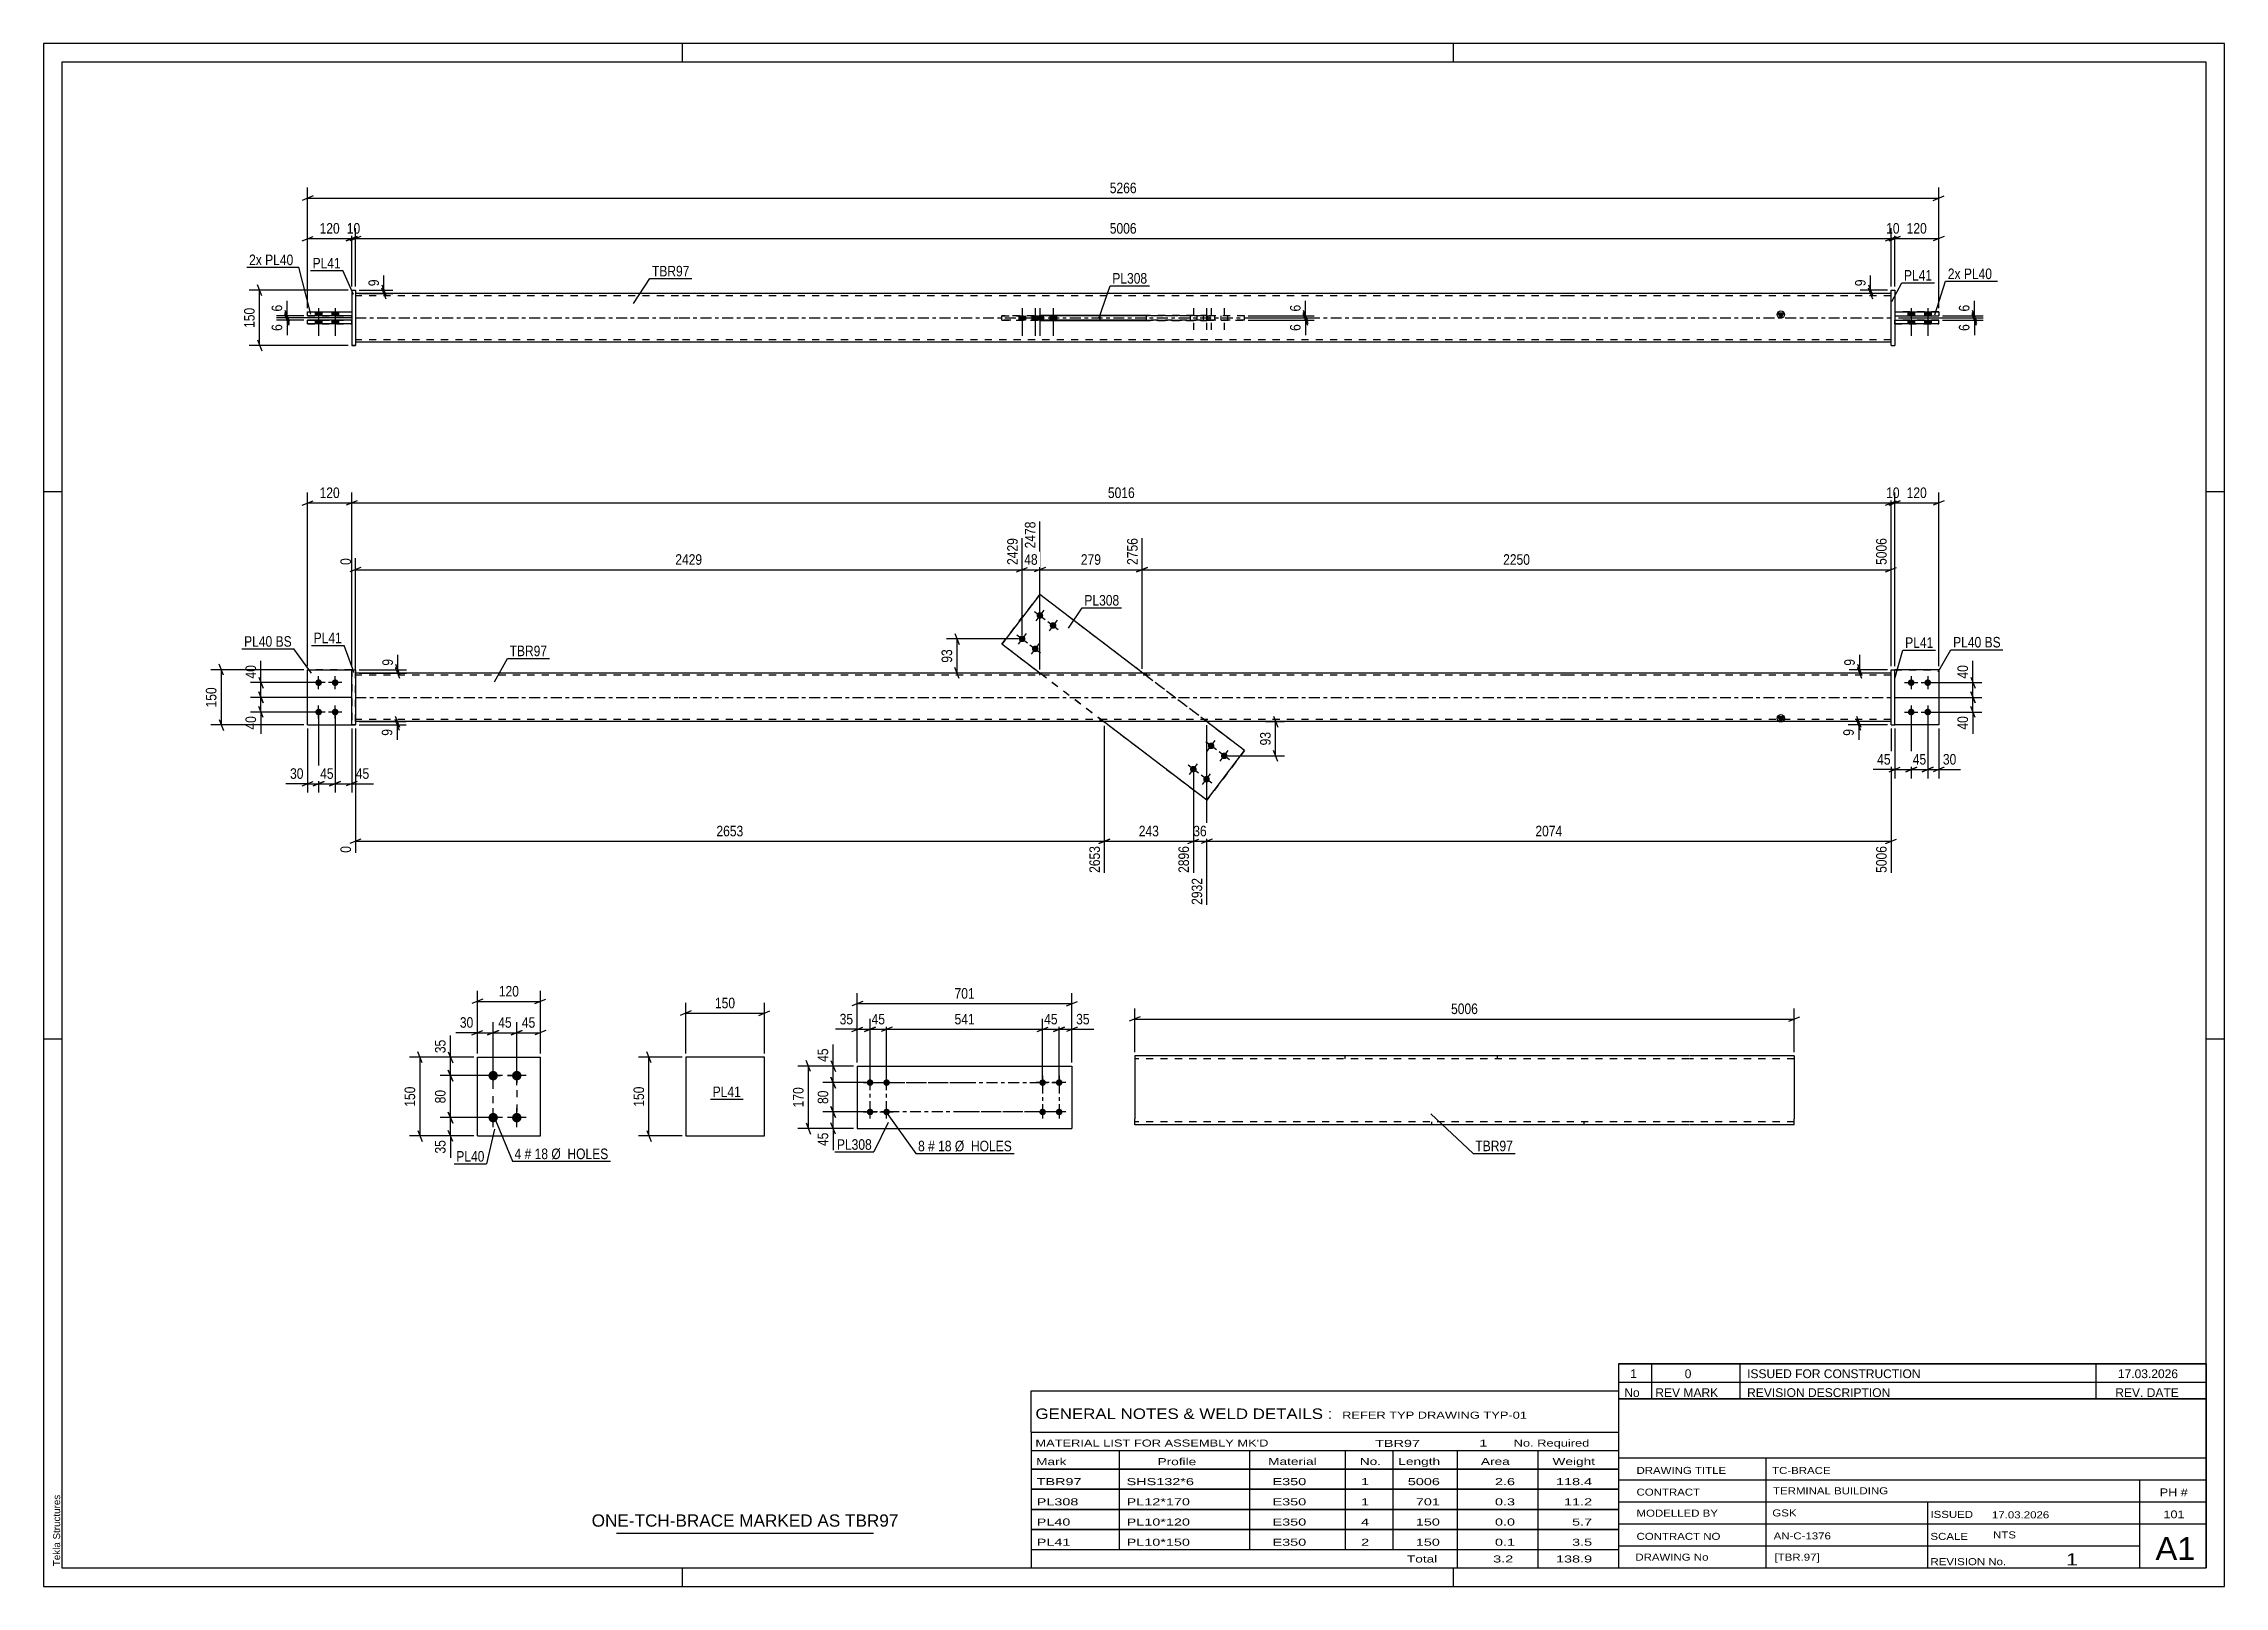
# Model space of a CAD drawing. Header units: millimetres. Extents: x 0 to 594, y 0 to 420.
import ezdxf

# ---------------------------------------------------------------- set-up
doc = ezdxf.new("R2010")
doc.units = ezdxf.units.MM
doc.linetypes.add('DXK_LINE_DOT2', pattern=[3.9198, 1.9599, -1.9599])
doc.linetypes.add('DXK_LINE_DOT3', pattern=[5.9187, 2.979, -0.9799, 0.9799, -0.9799])
doc.styles.add('Arial', font='ARIAL.TTF', dxfattribs={"height": 0.2})
doc.styles.add('Arial Narrow', font='ARIALN.TTF', dxfattribs={"height": 0.2})

# ---------------------------------------------------------------- blocks, each defined once
blk = doc.blocks.new('Unknown-582685858-1127')
at = {"color": 5, "linetype": 'Continuous'}
for p, q in [((594, 420), (0, 420)), ((0, 420), (0, 0)), ((174, 415), (174, 420)), ((384, 415), (384, 420)), ((594, 0), (594, 420)), ((589, 415), (5, 415)), ((5, 415), (5, 5)), ((589, 5), (589, 415)), ((5, 298), (0, 298)), ((594, 298), (589, 298)), ((5, 149), (0, 149)), ((594, 149), (589, 149)), ((0, 0), (594, 0)), ((5, 5), (589, 5)), ((174, 0), (174, 5)), ((384, 0), (384, 5))]:
    blk.add_line(p, q, dxfattribs=at)
at = {"color": 174, "linetype": 'Continuous', "style": 'Arial'}
blk.add_text('Tekla Structures', height=1.9102, rotation=90, dxfattribs=at).set_placement((4.5, 5.5))
blk = doc.blocks.new('Bolt-582685858-4637 - 4634')
at = {"linetype": 'Continuous'}
for points in [[(225.11, 138.05, -1), (225.11, 136.25, -1)], [(229.61, 138.05, -1), (229.61, 136.25, -1)], [(225.11, 130.05, -1), (225.11, 128.25, -1)], [(229.61, 130.05, -1), (229.61, 128.25, -1)]]:
    blk.add_hatch(color=1, dxfattribs=at).paths.add_polyline_path(points)
at = {"color": 1, "linetype": 'Continuous'}
for p, q in [((223.31, 137.15), (226.91, 137.15)), ((225.11, 135.35), (225.11, 138.95)), ((227.81, 137.15), (231.41, 137.15)), ((229.61, 135.35), (229.61, 138.95)), ((225.11, 127.35), (225.11, 130.95)), ((229.61, 127.35), (229.61, 130.95)), ((223.31, 129.15), (226.91, 129.15)), ((227.81, 129.15), (231.41, 129.15))]:
    blk.add_line(p, q, dxfattribs=at)
blk = doc.blocks.new('Part-582685858-4635 - 4634')
at = {"color": 2, "linetype": 'Continuous'}
for p, q in [((221.61, 141.65), (221.61, 124.65)), ((221.61, 141.65), (250.81, 141.65)), ((250.91, 141.65), (280.11, 141.65)), ((280.11, 141.65), (280.11, 124.65)), ((221.61, 124.65), (250.81, 124.65)), ((250.91, 124.65), (280.11, 124.65))]:
    blk.add_line(p, q, dxfattribs=at)
blk = doc.blocks.new('Bolt-582685858-4636 - 4634')
at = {"linetype": 'Continuous'}
for points in [[(272.11, 136.25, -1), (272.11, 138.05, -1)], [(276.61, 136.25, -1), (276.61, 138.05, -1)], [(272.11, 128.25, -1), (272.11, 130.05, -1)], [(276.61, 128.25, -1), (276.61, 130.05, -1)]]:
    blk.add_hatch(color=1, dxfattribs=at).paths.add_polyline_path(points)
at = {"color": 1, "linetype": 'Continuous'}
for p, q in [((273.91, 137.15), (270.31, 137.15)), ((272.11, 138.95), (272.11, 135.35)), ((278.41, 137.15), (274.81, 137.15)), ((276.61, 138.95), (276.61, 135.35)), ((272.11, 130.95), (272.11, 127.35)), ((276.61, 130.95), (276.61, 127.35)), ((273.91, 129.15), (270.31, 129.15)), ((278.41, 129.15), (274.81, 129.15))]:
    blk.add_line(p, q, dxfattribs=at)
blk = doc.blocks.new('Bolt-582685858-2203 - 2164')
at = {"linetype": 'Continuous'}
for points in [[(122.45, 137.75), (122.18, 137.78), (121.93, 137.86), (121.7, 138), (121.5, 138.18), (121.34, 138.4), (121.23, 138.64), (121.17, 138.9), (121.17, 139.17), (121.23, 139.44), (121.34, 139.68), (121.5, 139.9), (121.7, 140.08), (121.93, 140.21), (122.18, 140.3), (122.45, 140.32), (122.72, 140.3), (122.97, 140.21), (123.21, 140.08), (123.41, 139.9), (123.56, 139.68), (123.67, 139.44), (123.73, 139.17), (123.73, 138.9), (123.67, 138.64), (123.56, 138.4), (123.41, 138.18), (123.21, 138), (122.97, 137.86), (122.72, 137.78)], [(128.88, 137.75), (128.61, 137.78), (128.36, 137.86), (128.12, 138), (127.92, 138.18), (127.77, 138.4), (127.66, 138.64), (127.6, 138.9), (127.6, 139.17), (127.66, 139.44), (127.77, 139.68), (127.92, 139.9), (128.12, 140.08), (128.36, 140.21), (128.61, 140.3), (128.88, 140.32), (129.15, 140.3), (129.4, 140.21), (129.64, 140.08), (129.84, 139.9), (129.99, 139.68), (130.1, 139.44), (130.16, 139.17), (130.16, 138.9), (130.1, 138.64), (129.99, 138.4), (129.84, 138.18), (129.64, 138), (129.4, 137.86), (129.15, 137.78)], [(122.45, 126.32), (122.18, 126.35), (121.93, 126.43), (121.7, 126.57), (121.5, 126.75), (121.34, 126.97), (121.23, 127.21), (121.17, 127.47), (121.17, 127.74), (121.23, 128.01), (121.34, 128.25), (121.5, 128.47), (121.7, 128.65), (121.93, 128.78), (122.18, 128.87), (122.45, 128.9), (122.72, 128.87), (122.97, 128.78), (123.21, 128.65), (123.41, 128.47), (123.56, 128.25), (123.67, 128.01), (123.73, 127.74), (123.73, 127.47), (123.67, 127.21), (123.56, 126.97), (123.41, 126.75), (123.21, 126.57), (122.97, 126.43), (122.72, 126.35)], [(128.88, 126.32), (128.61, 126.35), (128.36, 126.43), (128.12, 126.57), (127.92, 126.75), (127.77, 126.97), (127.66, 127.21), (127.6, 127.47), (127.6, 127.74), (127.66, 128.01), (127.77, 128.25), (127.92, 128.47), (128.12, 128.65), (128.36, 128.78), (128.61, 128.87), (128.88, 128.9), (129.15, 128.87), (129.4, 128.78), (129.64, 128.65), (129.84, 128.47), (129.99, 128.25), (130.1, 128.01), (130.16, 127.74), (130.16, 127.47), (130.1, 127.21), (129.99, 126.97), (129.84, 126.75), (129.64, 126.57), (129.4, 126.43), (129.15, 126.35)]]:
    blk.add_hatch(color=1, dxfattribs=at).paths.add_polyline_path(points)
at = {"color": 1, "linetype": 'Continuous'}
for p, q in [((125.02, 139.04), (119.88, 139.04)), ((122.45, 136.47), (122.45, 141.61)), ((131.45, 139.04), (126.31, 139.04)), ((128.88, 136.47), (128.88, 141.61)), ((125.02, 127.61), (119.88, 127.61)), ((122.45, 125.04), (122.45, 130.18)), ((131.45, 127.61), (126.31, 127.61)), ((128.88, 125.04), (128.88, 130.18))]:
    blk.add_line(p, q, dxfattribs=at)
blk = doc.blocks.new('Part-582685858-2170 - 2164')
at = {"color": 2, "linetype": 'Continuous'}
for p, q in [((118.17, 122.61), (118.17, 144.04)), ((118.17, 144.04), (135.31, 144.04)), ((135.31, 122.61), (135.31, 144.04)), ((118.17, 122.61), (118.17, 122.61)), ((118.17, 122.61), (135.31, 122.61)), ((135.31, 122.61), (135.31, 122.61))]:
    blk.add_line(p, q, dxfattribs=at)
at = {"color": 7, "linetype": 'DXK_LINE_DOT2'}
for p, q in [((118.17, 144.04), (135.31, 144.04)), ((118.17, 122.61), (118.17, 122.61)), ((118.17, 122.61), (135.31, 122.61)), ((135.31, 122.61), (135.31, 122.61))]:
    blk.add_line(p, q, dxfattribs=at)
blk = doc.blocks.new('Part-582685858-1703 - 1672')
at = {"color": 2, "linetype": 'Continuous'}
for p, q in [((71.91, 234.53), (71.91, 249.53)), ((71.91, 249.53), (83.91, 249.53)), ((71.91, 234.53), (71.91, 234.53)), ((71.91, 234.53), (83.91, 234.53))]:
    blk.add_line(p, q, dxfattribs=at)
at = {"color": 7, "linetype": 'DXK_LINE_DOT2'}
for p, q in [((83.91, 249.53), (71.91, 249.53)), ((83.91, 249.53), (83.91, 234.53)), ((71.91, 234.53), (71.91, 234.53)), ((71.91, 234.53), (83.91, 234.53)), ((83.91, 234.53), (83.91, 234.53))]:
    blk.add_line(p, q, dxfattribs=at)
blk = doc.blocks.new('Part-582685858-1683 - 1672')
at = {"linetype": 'Continuous'}
blk.add_hatch(color=2, dxfattribs=at).paths.add_polyline_path([(473.2, 235.43), (472.4, 236.83), (474, 236.83)])
at = {"color": 2, "linetype": 'Continuous'}
for p, q in [((172.91, 248.63), (84.91, 248.63)), ((415.1, 248.63), (173.01, 248.63)), ((503.2, 248.63), (415.2, 248.63)), ((172.91, 235.43), (84.91, 235.43)), ((415.1, 235.43), (173.01, 235.43)), ((503.2, 235.43), (415.2, 235.43)), ((473.2, 235.43), (472.4, 236.83)), ((472.4, 236.83), (474, 236.83)), ((474, 236.83), (473.2, 235.43))]:
    blk.add_line(p, q, dxfattribs=at)
at = {"color": 7, "linetype": 'DXK_LINE_DOT2'}
for p, q in [((84.91, 235.43), (84.91, 248.63)), ((172.91, 248.03), (84.91, 248.03)), ((415.1, 248.03), (173.01, 248.03)), ((271.25, 248.63), (271.25, 248.03)), ((300.31, 248.63), (300.31, 248.03)), ((503.2, 248.03), (415.2, 248.03)), ((503.2, 235.43), (503.2, 248.63)), ((172.91, 236.03), (84.91, 236.03)), ((415.1, 236.03), (173.01, 236.03)), ((287.81, 235.43), (287.81, 236.03)), ((316.87, 235.43), (316.87, 236.03)), ((503.2, 236.03), (415.2, 236.03))]:
    blk.add_line(p, q, dxfattribs=at)
at = {"color": 7, "linetype": 'DXK_LINE_DOT3'}
for p, q in [((84.91, 242.03), (172.91, 242.03)), ((173.01, 242.03), (415.1, 242.03)), ((415.2, 242.03), (503.2, 242.03))]:
    blk.add_line(p, q, dxfattribs=at)
at = {"color": 2, "linetype": 'Continuous'}
blk.add_circle((473.2, 236.33), 1, dxfattribs=at)
blk = doc.blocks.new('Part-582685858-1688 - 1672')
at = {"color": 2, "linetype": 'Continuous'}
for p, q in [((516.2, 249.53), (504.2, 249.53)), ((516.2, 249.53), (516.2, 249.53)), ((516.2, 249.53), (516.2, 234.53)), ((516.2, 234.53), (504.2, 234.53))]:
    blk.add_line(p, q, dxfattribs=at)
at = {"color": 7, "linetype": 'DXK_LINE_DOT2'}
for p, q in [((516.2, 249.53), (504.2, 249.53)), ((504.2, 249.53), (504.2, 249.53)), ((504.2, 234.53), (504.2, 249.53)), ((516.2, 249.53), (516.2, 249.53)), ((516.2, 234.53), (504.2, 234.53))]:
    blk.add_line(p, q, dxfattribs=at)
blk = doc.blocks.new('Part-582685858-1693 - 1672')
at = {"color": 7, "linetype": 'DXK_LINE_DOT2'}
for p, q in [((504.2, 249.53), (516.2, 249.53)), ((516.2, 249.53), (504.2, 249.53)), ((504.2, 249.53), (504.2, 249.53)), ((504.2, 234.53), (504.2, 249.53)), ((516.2, 249.53), (516.2, 249.53)), ((516.2, 249.53), (516.2, 234.53)), ((516.2, 234.53), (504.2, 234.53)), ((516.2, 234.53), (504.2, 234.53))]:
    blk.add_line(p, q, dxfattribs=at)
blk = doc.blocks.new('Part-582685858-1698 - 1672')
at = {"color": 2, "linetype": 'Continuous'}
for p, q in [((503.2, 249.53), (504.2, 249.53)), ((503.2, 234.53), (503.2, 249.53)), ((504.2, 234.53), (504.2, 249.53)), ((503.2, 234.53), (503.2, 234.53)), ((503.2, 234.53), (504.2, 234.53))]:
    blk.add_line(p, q, dxfattribs=at)
at = {"color": 7, "linetype": 'DXK_LINE_DOT2'}
for p, q in [((503.2, 249.53), (504.2, 249.53)), ((503.2, 234.53), (504.2, 234.53))]:
    blk.add_line(p, q, dxfattribs=at)
blk = doc.blocks.new('Part-582685858-1708 - 1672')
at = {"color": 7, "linetype": 'DXK_LINE_DOT2'}
for p, q in [((71.91, 234.53), (71.91, 249.53)), ((71.91, 249.53), (83.91, 249.53)), ((83.91, 249.53), (71.91, 249.53)), ((83.91, 249.53), (83.91, 234.53)), ((71.91, 234.53), (71.91, 234.53)), ((71.91, 234.53), (83.91, 234.53)), ((71.91, 234.53), (83.91, 234.53)), ((83.91, 234.53), (83.91, 234.53))]:
    blk.add_line(p, q, dxfattribs=at)
blk = doc.blocks.new('Part-582685858-1713 - 1672')
at = {"color": 2, "linetype": 'Continuous'}
for p, q in [((83.91, 249.53), (84.91, 249.53)), ((83.91, 234.53), (83.91, 249.53)), ((84.91, 249.53), (84.91, 249.53)), ((84.91, 249.53), (84.91, 234.53)), ((83.91, 234.53), (84.91, 234.53))]:
    blk.add_line(p, q, dxfattribs=at)
at = {"color": 7, "linetype": 'DXK_LINE_DOT2'}
for p, q in [((83.91, 249.53), (84.91, 249.53)), ((84.91, 234.53), (83.91, 234.53)), ((83.91, 234.53), (83.91, 234.53)), ((84.91, 234.53), (84.91, 234.53))]:
    blk.add_line(p, q, dxfattribs=at)
blk = doc.blocks.new('Part-582685858-1718 - 1672')
at = {"color": 2, "linetype": 'Continuous'}
for p, q in [((271.31, 270.02), (261.01, 256.49)), ((271.31, 270.02), (271.31, 270.02)), ((299.42, 248.63), (271.31, 270.02)), ((271.35, 248.63), (261.01, 256.49)), ((261.01, 256.49), (261.01, 256.49)), ((316.81, 214.03), (288.69, 235.43)), ((327.1, 227.56), (316.77, 235.43)), ((316.81, 214.03), (327.1, 227.56)), ((327.1, 227.56), (327.1, 227.56)), ((316.81, 214.03), (316.81, 214.03))]:
    blk.add_line(p, q, dxfattribs=at)
at = {"color": 7, "linetype": 'DXK_LINE_DOT2'}
for p, q in [((261.01, 256.49), (271.31, 270.02)), ((327.1, 227.56), (271.31, 270.02)), ((316.81, 214.03), (261.01, 256.49)), ((288.69, 235.43), (271.35, 248.63)), ((316.77, 235.43), (299.42, 248.63)), ((327.1, 227.56), (316.81, 214.03))]:
    blk.add_line(p, q, dxfattribs=at)
blk = doc.blocks.new('Bolt-582685858-1719 - 1672')
at = {"linetype": 'Continuous'}
for points in [[(508.7, 246.93), (508.89, 246.91), (509.07, 246.85), (509.23, 246.76), (509.37, 246.63), (509.48, 246.48), (509.56, 246.31), (509.6, 246.12), (509.6, 245.93), (509.56, 245.75), (509.48, 245.58), (509.37, 245.42), (509.23, 245.3), (509.07, 245.2), (508.89, 245.15), (508.7, 245.13), (508.52, 245.15), (508.34, 245.2), (508.17, 245.3), (508.03, 245.42), (507.92, 245.58), (507.85, 245.75), (507.81, 245.93), (507.81, 246.12), (507.85, 246.31), (507.92, 246.48), (508.03, 246.63), (508.17, 246.76), (508.34, 246.85), (508.52, 246.91)], [(513.2, 246.93), (513.39, 246.91), (513.57, 246.85), (513.73, 246.76), (513.87, 246.63), (513.98, 246.48), (514.06, 246.31), (514.1, 246.12), (514.1, 245.93), (514.06, 245.75), (513.98, 245.58), (513.87, 245.42), (513.73, 245.3), (513.57, 245.2), (513.39, 245.15), (513.2, 245.13), (513.02, 245.15), (512.84, 245.2), (512.67, 245.3), (512.53, 245.42), (512.42, 245.58), (512.35, 245.75), (512.31, 245.93), (512.31, 246.12), (512.35, 246.31), (512.42, 246.48), (512.53, 246.63), (512.67, 246.76), (512.84, 246.85), (513.02, 246.91)], [(508.7, 238.93), (508.89, 238.91), (509.07, 238.85), (509.23, 238.76), (509.37, 238.63), (509.48, 238.48), (509.56, 238.31), (509.6, 238.12), (509.6, 237.93), (509.56, 237.75), (509.48, 237.58), (509.37, 237.42), (509.23, 237.3), (509.07, 237.2), (508.89, 237.15), (508.7, 237.13), (508.52, 237.15), (508.34, 237.2), (508.17, 237.3), (508.03, 237.42), (507.92, 237.58), (507.85, 237.75), (507.81, 237.93), (507.81, 238.12), (507.85, 238.31), (507.92, 238.48), (508.03, 238.63), (508.17, 238.76), (508.34, 238.85), (508.52, 238.91)], [(513.2, 238.93), (513.39, 238.91), (513.57, 238.85), (513.73, 238.76), (513.87, 238.63), (513.98, 238.48), (514.06, 238.31), (514.1, 238.12), (514.1, 237.93), (514.06, 237.75), (513.98, 237.58), (513.87, 237.42), (513.73, 237.3), (513.57, 237.2), (513.39, 237.15), (513.2, 237.13), (513.02, 237.15), (512.84, 237.2), (512.67, 237.3), (512.53, 237.42), (512.42, 237.58), (512.35, 237.75), (512.31, 237.93), (512.31, 238.12), (512.35, 238.31), (512.42, 238.48), (512.53, 238.63), (512.67, 238.76), (512.84, 238.85), (513.02, 238.91)]]:
    blk.add_hatch(color=1, dxfattribs=at).paths.add_polyline_path(points)
at = {"color": 1, "linetype": 'Continuous'}
for p, q in [((506.9, 246.03), (510.5, 246.03)), ((508.7, 247.83), (508.7, 244.23)), ((511.4, 246.03), (515, 246.03)), ((513.2, 247.83), (513.2, 244.23)), ((506.9, 238.03), (510.5, 238.03)), ((508.7, 239.83), (508.7, 236.23)), ((511.4, 238.03), (515, 238.03)), ((513.2, 239.83), (513.2, 236.23))]:
    blk.add_line(p, q, dxfattribs=at)
blk = doc.blocks.new('Bolt-582685858-1720 - 1672')
at = {"linetype": 'Continuous'}
for points in [[(74.91, 245.13), (74.73, 245.15), (74.55, 245.2), (74.38, 245.3), (74.24, 245.42), (74.13, 245.58), (74.06, 245.75), (74.02, 245.93), (74.02, 246.12), (74.06, 246.31), (74.13, 246.48), (74.24, 246.63), (74.38, 246.76), (74.55, 246.85), (74.73, 246.91), (74.91, 246.93), (75.1, 246.91), (75.28, 246.85), (75.44, 246.76), (75.58, 246.63), (75.69, 246.48), (75.77, 246.31), (75.81, 246.12), (75.81, 245.93), (75.77, 245.75), (75.69, 245.58), (75.58, 245.42), (75.44, 245.3), (75.28, 245.2), (75.1, 245.15)], [(79.41, 245.13), (79.23, 245.15), (79.05, 245.2), (78.88, 245.3), (78.74, 245.42), (78.63, 245.58), (78.56, 245.75), (78.52, 245.93), (78.52, 246.12), (78.56, 246.31), (78.63, 246.48), (78.74, 246.63), (78.88, 246.76), (79.05, 246.85), (79.23, 246.91), (79.41, 246.93), (79.6, 246.91), (79.78, 246.85), (79.94, 246.76), (80.08, 246.63), (80.19, 246.48), (80.27, 246.31), (80.31, 246.12), (80.31, 245.93), (80.27, 245.75), (80.19, 245.58), (80.08, 245.42), (79.94, 245.3), (79.78, 245.2), (79.6, 245.15)], [(74.91, 237.13), (74.73, 237.15), (74.55, 237.2), (74.38, 237.3), (74.24, 237.42), (74.13, 237.58), (74.06, 237.75), (74.02, 237.93), (74.02, 238.12), (74.06, 238.31), (74.13, 238.48), (74.24, 238.63), (74.38, 238.76), (74.55, 238.85), (74.73, 238.91), (74.91, 238.93), (75.1, 238.91), (75.28, 238.85), (75.44, 238.76), (75.58, 238.63), (75.69, 238.48), (75.77, 238.31), (75.81, 238.12), (75.81, 237.93), (75.77, 237.75), (75.69, 237.58), (75.58, 237.42), (75.44, 237.3), (75.28, 237.2), (75.1, 237.15)], [(79.41, 237.13), (79.23, 237.15), (79.05, 237.2), (78.88, 237.3), (78.74, 237.42), (78.63, 237.58), (78.56, 237.75), (78.52, 237.93), (78.52, 238.12), (78.56, 238.31), (78.63, 238.48), (78.74, 238.63), (78.88, 238.76), (79.05, 238.85), (79.23, 238.91), (79.41, 238.93), (79.6, 238.91), (79.78, 238.85), (79.94, 238.76), (80.08, 238.63), (80.19, 238.48), (80.27, 238.31), (80.31, 238.12), (80.31, 237.93), (80.27, 237.75), (80.19, 237.58), (80.08, 237.42), (79.94, 237.3), (79.78, 237.2), (79.6, 237.15)]]:
    blk.add_hatch(color=1, dxfattribs=at).paths.add_polyline_path(points)
at = {"color": 1, "linetype": 'Continuous'}
for p, q in [((76.71, 246.03), (73.11, 246.03)), ((74.91, 244.23), (74.91, 247.83)), ((81.21, 246.03), (77.61, 246.03)), ((79.41, 244.23), (79.41, 247.83)), ((76.71, 238.03), (73.11, 238.03)), ((74.91, 236.23), (74.91, 239.83)), ((81.21, 238.03), (77.61, 238.03)), ((79.41, 236.23), (79.41, 239.83))]:
    blk.add_line(p, q, dxfattribs=at)
blk = doc.blocks.new('Bolt-582685858-1721 - 1672')
at = {"linetype": 'Continuous'}
for points in [[(271.91, 265.04), (272.05, 264.91), (272.16, 264.75), (272.23, 264.58), (272.26, 264.39), (272.26, 264.21), (272.22, 264.02), (272.14, 263.85), (272.02, 263.7), (271.88, 263.58), (271.72, 263.49), (271.54, 263.44), (271.35, 263.42), (271.16, 263.44), (270.98, 263.51), (270.82, 263.6), (270.69, 263.73), (270.58, 263.89), (270.51, 264.06), (270.47, 264.25), (270.48, 264.43), (270.52, 264.62), (270.6, 264.79), (270.71, 264.94), (270.86, 265.06), (271.02, 265.15), (271.2, 265.2), (271.39, 265.22), (271.57, 265.2), (271.75, 265.13)], [(275.49, 262.31), (275.63, 262.18), (275.74, 262.03), (275.81, 261.85), (275.85, 261.67), (275.84, 261.48), (275.8, 261.3), (275.72, 261.13), (275.6, 260.98), (275.46, 260.86), (275.3, 260.76), (275.12, 260.71), (274.93, 260.7), (274.74, 260.72), (274.56, 260.78), (274.4, 260.88), (274.27, 261.01), (274.16, 261.16), (274.09, 261.34), (274.05, 261.52), (274.06, 261.71), (274.1, 261.89), (274.18, 262.06), (274.29, 262.21), (274.44, 262.33), (274.6, 262.43), (274.78, 262.48), (274.97, 262.49), (275.16, 262.47), (275.33, 262.41)], [(267.07, 258.67), (267.21, 258.54), (267.31, 258.39), (267.39, 258.21), (267.42, 258.03), (267.42, 257.84), (267.37, 257.66), (267.29, 257.49), (267.18, 257.34), (267.04, 257.21), (266.87, 257.12), (266.69, 257.07), (266.5, 257.05), (266.32, 257.08), (266.14, 257.14), (265.98, 257.24), (265.84, 257.37), (265.73, 257.52), (265.66, 257.69), (265.63, 257.88), (265.63, 258.07), (265.67, 258.25), (265.75, 258.42), (265.87, 258.57), (266.01, 258.69), (266.18, 258.78), (266.36, 258.84), (266.54, 258.85), (266.73, 258.83), (266.91, 258.77)], [(270.65, 255.94), (270.79, 255.82), (270.89, 255.66), (270.97, 255.49), (271, 255.3), (271, 255.11), (270.95, 254.93), (270.87, 254.76), (270.76, 254.61), (270.62, 254.49), (270.45, 254.4), (270.27, 254.34), (270.08, 254.33), (269.9, 254.35), (269.72, 254.41), (269.56, 254.51), (269.42, 254.64), (269.31, 254.8), (269.24, 254.97), (269.21, 255.15), (269.21, 255.34), (269.25, 255.53), (269.33, 255.7), (269.45, 255.85), (269.59, 255.97), (269.76, 256.06), (269.94, 256.11), (270.12, 256.13), (270.31, 256.1), (270.49, 256.04)]]:
    blk.add_hatch(color=1, dxfattribs=at).paths.add_polyline_path(points)
at = {"color": 1, "linetype": 'Continuous'}
for p, q in [((269.94, 265.41), (272.8, 263.23)), ((272.46, 265.75), (270.28, 262.89)), ((273.52, 262.69), (276.38, 260.5)), ((276.04, 263.03), (273.86, 260.16)), ((265.09, 259.04), (267.96, 256.86)), ((267.61, 259.39), (265.43, 256.52)), ((268.67, 256.32), (271.54, 254.14)), ((271.19, 256.66), (269.01, 253.8))]:
    blk.add_line(p, q, dxfattribs=at)
blk = doc.blocks.new('Bolt-582685858-1722 - 1672')
at = {"linetype": 'Continuous'}
for points in [[(317.47, 228.11), (317.33, 228.24), (317.22, 228.39), (317.15, 228.57), (317.11, 228.75), (317.12, 228.94), (317.16, 229.12), (317.24, 229.29), (317.36, 229.44), (317.5, 229.56), (317.66, 229.66), (317.84, 229.71), (318.03, 229.72), (318.22, 229.7), (318.39, 229.64), (318.56, 229.54), (318.69, 229.41), (318.8, 229.26), (318.87, 229.08), (318.91, 228.9), (318.9, 228.71), (318.86, 228.53), (318.78, 228.36), (318.67, 228.21), (318.52, 228.09), (318.36, 227.99), (318.18, 227.94), (317.99, 227.93), (317.8, 227.95), (317.63, 228.01)], [(321.05, 225.38), (320.91, 225.51), (320.8, 225.67), (320.73, 225.84), (320.69, 226.03), (320.7, 226.21), (320.74, 226.4), (320.82, 226.57), (320.94, 226.72), (321.08, 226.84), (321.24, 226.93), (321.42, 226.98), (321.61, 227), (321.8, 226.98), (321.98, 226.91), (322.14, 226.82), (322.27, 226.69), (322.38, 226.53), (322.45, 226.36), (322.49, 226.17), (322.48, 225.99), (322.44, 225.8), (322.36, 225.63), (322.25, 225.48), (322.1, 225.36), (321.94, 225.27), (321.76, 225.22), (321.57, 225.2), (321.39, 225.22), (321.21, 225.29)], [(312.62, 221.74), (312.48, 221.87), (312.38, 222.03), (312.3, 222.2), (312.27, 222.38), (312.27, 222.57), (312.32, 222.76), (312.4, 222.93), (312.51, 223.08), (312.65, 223.2), (312.82, 223.29), (313, 223.34), (313.19, 223.36), (313.37, 223.33), (313.55, 223.27), (313.71, 223.17), (313.85, 223.05), (313.96, 222.89), (314.03, 222.72), (314.06, 222.53), (314.06, 222.34), (314.02, 222.16), (313.94, 221.99), (313.82, 221.84), (313.68, 221.72), (313.51, 221.63), (313.33, 221.57), (313.15, 221.56), (312.96, 221.58), (312.78, 221.64)], [(316.2, 219.02), (316.07, 219.15), (315.96, 219.3), (315.89, 219.47), (315.85, 219.66), (315.85, 219.85), (315.9, 220.03), (315.98, 220.2), (316.09, 220.35), (316.23, 220.47), (316.4, 220.56), (316.58, 220.62), (316.77, 220.63), (316.95, 220.61), (317.13, 220.55), (317.29, 220.45), (317.43, 220.32), (317.54, 220.17), (317.61, 219.99), (317.64, 219.81), (317.64, 219.62), (317.6, 219.44), (317.52, 219.27), (317.4, 219.12), (317.26, 218.99), (317.09, 218.9), (316.91, 218.85), (316.73, 218.83), (316.54, 218.86), (316.36, 218.92)]]:
    blk.add_hatch(color=1, dxfattribs=at).paths.add_polyline_path(points)
at = {"color": 1, "linetype": 'Continuous'}
for p, q in [((319.44, 227.73), (316.58, 229.92)), ((316.92, 227.39), (319.1, 230.26)), ((323.02, 225.01), (320.16, 227.19)), ((320.5, 224.67), (322.68, 227.53)), ((314.6, 221.37), (311.73, 223.55)), ((312.08, 221.03), (314.26, 223.89)), ((318.18, 218.64), (315.31, 220.82)), ((315.66, 218.3), (317.84, 221.17))]:
    blk.add_line(p, q, dxfattribs=at)
blk = doc.blocks.new('Bolt-582685858-1367 - 1364')
at = {"linetype": 'Continuous'}
for points in [[(509.6, 346.94), (507.8, 346.94), (507.8, 345.94), (509.6, 345.94)], [(509.6, 346.94), (507.8, 346.94), (507.8, 345.94), (509.6, 345.94)], [(509.6, 344.74), (507.8, 344.74), (507.8, 343.74), (509.6, 343.74)], [(509.6, 344.74), (507.8, 344.74), (507.8, 343.74), (509.6, 343.74)], [(514.1, 346.94), (512.3, 346.94), (512.3, 345.94), (514.1, 345.94)], [(514.1, 346.94), (512.3, 346.94), (512.3, 345.94), (514.1, 345.94)], [(514.1, 344.74), (512.3, 344.74), (512.3, 343.74), (514.1, 343.74)], [(514.1, 344.74), (512.3, 344.74), (512.3, 343.74), (514.1, 343.74)]]:
    blk.add_hatch(color=1, dxfattribs=at).paths.add_polyline_path(points)
at = {"color": 1, "linetype": 'Continuous'}
for p, q in [((507.8, 346.94), (507.8, 345.94)), ((507.8, 346.94), (507.8, 345.94)), ((507.8, 344.74), (507.8, 343.74)), ((507.8, 344.74), (507.8, 343.74)), ((508.7, 347.94), (508.7, 340.44)), ((508.7, 347.94), (508.7, 340.44)), ((509.6, 346.94), (509.6, 345.94)), ((509.6, 346.94), (509.6, 345.94)), ((509.6, 344.74), (509.6, 343.74)), ((509.6, 344.74), (509.6, 343.74)), ((512.3, 346.94), (512.3, 345.94)), ((512.3, 346.94), (512.3, 345.94)), ((512.3, 344.74), (512.3, 343.74)), ((512.3, 344.74), (512.3, 343.74)), ((513.2, 347.94), (513.2, 340.44)), ((513.2, 347.94), (513.2, 340.44)), ((514.1, 346.94), (514.1, 345.94)), ((514.1, 346.94), (514.1, 345.94)), ((514.1, 344.74), (514.1, 343.74)), ((514.1, 344.74), (514.1, 343.74))]:
    blk.add_line(p, q, dxfattribs=at)
blk = doc.blocks.new('Bolt-582685858-1368 - 1364')
at = {"linetype": 'Continuous'}
for points in [[(74.01, 345.94), (75.81, 345.94), (75.81, 346.94), (74.01, 346.94)], [(74.01, 345.94), (75.81, 345.94), (75.81, 346.94), (74.01, 346.94)], [(74.01, 343.74), (75.81, 343.74), (75.81, 344.74), (74.01, 344.74)], [(74.01, 343.74), (75.81, 343.74), (75.81, 344.74), (74.01, 344.74)], [(78.51, 345.94), (80.31, 345.94), (80.31, 346.94), (78.51, 346.94)], [(78.51, 345.94), (80.31, 345.94), (80.31, 346.94), (78.51, 346.94)], [(78.51, 343.74), (80.31, 343.74), (80.31, 344.74), (78.51, 344.74)], [(78.51, 343.74), (80.31, 343.74), (80.31, 344.74), (78.51, 344.74)]]:
    blk.add_hatch(color=1, dxfattribs=at).paths.add_polyline_path(points)
at = {"color": 1, "linetype": 'Continuous'}
for p, q in [((74.01, 346.94), (74.01, 345.94)), ((74.01, 346.94), (74.01, 345.94)), ((74.01, 344.74), (74.01, 343.74)), ((74.01, 344.74), (74.01, 343.74)), ((74.91, 347.94), (74.91, 340.44)), ((74.91, 347.94), (74.91, 340.44)), ((75.81, 346.94), (75.81, 345.94)), ((75.81, 346.94), (75.81, 345.94)), ((75.81, 344.74), (75.81, 343.74)), ((75.81, 344.74), (75.81, 343.74)), ((78.51, 346.94), (78.51, 345.94)), ((78.51, 346.94), (78.51, 345.94)), ((78.51, 344.74), (78.51, 343.74)), ((78.51, 344.74), (78.51, 343.74)), ((79.41, 347.94), (79.41, 340.44)), ((79.41, 347.94), (79.41, 340.44)), ((80.31, 346.94), (80.31, 345.94)), ((80.31, 346.94), (80.31, 345.94)), ((80.31, 344.74), (80.31, 343.74)), ((80.31, 344.74), (80.31, 343.74))]:
    blk.add_line(p, q, dxfattribs=at)
blk = doc.blocks.new('Part-582685858-1402 - 1364')
at = {"linetype": 'Continuous'}
blk.add_hatch(color=2, dxfattribs=at).paths.add_polyline_path([(473.2, 345.34), (472.4, 346.74), (474, 346.74)])
at = {"color": 2, "linetype": 'Continuous'}
for p, q in [((172.91, 351.94), (84.91, 351.94)), ((415.1, 351.94), (173.01, 351.94)), ((503.2, 351.94), (415.2, 351.94)), ((271.25, 345.94), (271.25, 346.04)), ((271.25, 346.04), (271.25, 346.04)), ((271.25, 346.04), (300.31, 346.04)), ((271.25, 344.64), (271.25, 344.74)), ((271.25, 344.64), (300.31, 344.64)), ((287.81, 346.04), (287.81, 345.94)), ((287.81, 344.64), (287.81, 344.74)), ((300.31, 346.04), (300.31, 344.64)), ((473.2, 345.34), (472.4, 346.74)), ((472.4, 346.74), (474, 346.74)), ((474, 346.74), (473.2, 345.34)), ((172.91, 338.74), (84.91, 338.74)), ((415.1, 338.74), (173.01, 338.74)), ((503.2, 338.74), (415.2, 338.74))]:
    blk.add_line(p, q, dxfattribs=at)
at = {"color": 7, "linetype": 'DXK_LINE_DOT2'}
for p, q in [((84.91, 351.94), (84.91, 338.74)), ((172.91, 351.34), (84.91, 351.34)), ((415.1, 351.34), (173.01, 351.34)), ((503.2, 351.34), (415.2, 351.34)), ((503.2, 338.74), (503.2, 351.94)), ((271.25, 344.74), (271.25, 346.04)), ((271.25, 346.04), (300.31, 346.04)), ((271.25, 344.64), (300.31, 344.64)), ((287.81, 346.04), (316.87, 346.04)), ((287.81, 346.04), (287.81, 346.04)), ((287.81, 346.04), (316.87, 346.04)), ((287.81, 345.94), (287.81, 346.04)), ((287.81, 344.74), (287.81, 345.94)), ((287.81, 344.64), (287.81, 344.64)), ((287.81, 344.64), (287.81, 344.64)), ((316.87, 344.64), (287.81, 344.64)), ((287.81, 344.64), (316.87, 344.64)), ((316.87, 346.04), (316.87, 344.64)), ((172.91, 339.34), (84.91, 339.34)), ((415.1, 339.34), (173.01, 339.34)), ((503.2, 339.34), (415.2, 339.34))]:
    blk.add_line(p, q, dxfattribs=at)
at = {"color": 7, "linetype": 'DXK_LINE_DOT3'}
for p, q in [((84.91, 345.34), (172.91, 345.34)), ((173.01, 345.34), (415.1, 345.34)), ((415.2, 345.34), (503.2, 345.34))]:
    blk.add_line(p, q, dxfattribs=at)
at = {"color": 2, "linetype": 'Continuous'}
blk.add_circle((473.2, 346.24), 1, dxfattribs=at)
blk = doc.blocks.new('Bolt-582685858-1370 - 1364')
at = {"color": 1, "linetype": 'DXK_LINE_DOT2'}
for p, q in [((312.27, 345.94), (312.27, 344.74)), ((313.17, 347.94), (313.17, 340.44)), ((314.07, 345.94), (314.07, 344.74)), ((315.85, 345.94), (315.85, 344.74)), ((316.75, 347.94), (316.75, 340.44)), ((317.11, 345.94), (317.11, 344.74)), ((317.65, 345.94), (317.65, 344.74)), ((318.01, 347.94), (318.01, 340.44)), ((318.91, 345.94), (318.91, 344.74)), ((320.69, 345.94), (320.69, 344.74)), ((321.59, 347.94), (321.59, 340.44)), ((322.49, 345.94), (322.49, 344.74))]:
    blk.add_line(p, q, dxfattribs=at)
blk = doc.blocks.new('Bolt-582685858-1371 - 1364')
at = {"linetype": 'Continuous'}
for points in [[(267.42, 345.94), (265.62, 345.94), (265.62, 344.74), (267.42, 344.74)], [(271, 345.94), (269.2, 345.94), (269.2, 344.74), (271, 344.74)], [(272.27, 345.94), (270.47, 345.94), (270.47, 344.74), (272.27, 344.74)], [(275.85, 345.94), (274.05, 345.94), (274.05, 344.74), (275.85, 344.74)]]:
    blk.add_hatch(color=1, dxfattribs=at).paths.add_polyline_path(points)
at = {"color": 1, "linetype": 'Continuous'}
for p, q in [((265.62, 345.94), (265.62, 344.74)), ((266.52, 347.94), (266.52, 340.44)), ((267.42, 345.94), (267.42, 344.74)), ((269.2, 345.94), (269.2, 344.74)), ((270.1, 347.94), (270.1, 340.44)), ((270.47, 345.94), (270.47, 344.74)), ((271, 345.94), (271, 344.74)), ((271.37, 347.94), (271.37, 340.44)), ((272.27, 345.94), (272.27, 344.74)), ((274.05, 345.94), (274.05, 344.74)), ((274.95, 347.94), (274.95, 340.44)), ((275.85, 345.94), (275.85, 344.74))]:
    blk.add_line(p, q, dxfattribs=at)
blk = doc.blocks.new('Part-582685858-1417 - 1364')
at = {"color": 2, "linetype": 'Continuous'}
for p, q in [((504.2, 344.74), (516.2, 344.74)), ((504.2, 343.74), (504.2, 344.74)), ((516.2, 343.74), (516.2, 344.74)), ((516.2, 343.74), (504.2, 343.74))]:
    blk.add_line(p, q, dxfattribs=at)
at = {"color": 7, "linetype": 'DXK_LINE_DOT2'}
for p, q in [((516.2, 344.74), (504.2, 344.74)), ((504.2, 343.74), (516.2, 343.74))]:
    blk.add_line(p, q, dxfattribs=at)
blk = doc.blocks.new('Part-582685858-1422 - 1364')
at = {"color": 2, "linetype": 'Continuous'}
for p, q in [((504.2, 346.94), (516.2, 346.94)), ((504.2, 346.94), (504.2, 345.94)), ((504.2, 345.94), (516.2, 345.94)), ((516.2, 346.94), (516.2, 345.94))]:
    blk.add_line(p, q, dxfattribs=at)
at = {"color": 7, "linetype": 'DXK_LINE_DOT2'}
for p, q in [((504.2, 346.94), (504.2, 346.94)), ((516.2, 346.94), (504.2, 346.94)), ((504.2, 345.94), (516.2, 345.94)), ((516.2, 346.94), (516.2, 346.94))]:
    blk.add_line(p, q, dxfattribs=at)
blk = doc.blocks.new('Part-582685858-1437 - 1364')
at = {"color": 2, "linetype": 'Continuous'}
for p, q in [((503.2, 352.84), (503.2, 352.84)), ((503.2, 337.84), (503.2, 352.84)), ((503.2, 352.84), (504.2, 352.84)), ((504.2, 352.84), (504.2, 352.84)), ((504.2, 352.84), (504.2, 337.84)), ((503.2, 337.84), (504.2, 337.84)), ((503.2, 337.84), (503.2, 337.84)), ((504.2, 337.84), (504.2, 337.84))]:
    blk.add_line(p, q, dxfattribs=at)
at = {"color": 7, "linetype": 'DXK_LINE_DOT2'}
for p, q in [((503.2, 352.84), (503.2, 352.84)), ((503.2, 352.84), (504.2, 352.84)), ((503.2, 337.84), (504.2, 337.84))]:
    blk.add_line(p, q, dxfattribs=at)
blk = doc.blocks.new('Part-582685858-1442 - 1364')
at = {"color": 2, "linetype": 'Continuous'}
for p, q in [((71.91, 343.74), (71.91, 344.74)), ((83.91, 344.74), (71.91, 344.74)), ((83.91, 343.74), (83.91, 344.74)), ((71.91, 343.74), (71.91, 343.74)), ((83.91, 343.74), (71.91, 343.74)), ((83.91, 343.74), (83.91, 343.74))]:
    blk.add_line(p, q, dxfattribs=at)
at = {"color": 7, "linetype": 'DXK_LINE_DOT2'}
for p, q in [((71.91, 344.74), (83.91, 344.74)), ((71.91, 343.74), (83.91, 343.74))]:
    blk.add_line(p, q, dxfattribs=at)
blk = doc.blocks.new('Part-582685858-1447 - 1364')
at = {"color": 2, "linetype": 'Continuous'}
for p, q in [((71.91, 345.94), (71.91, 346.94)), ((71.91, 346.94), (83.91, 346.94)), ((71.91, 345.94), (71.91, 345.94)), ((83.91, 345.94), (71.91, 345.94)), ((83.91, 346.94), (83.91, 345.94)), ((83.91, 345.94), (83.91, 345.94))]:
    blk.add_line(p, q, dxfattribs=at)
at = {"color": 7, "linetype": 'DXK_LINE_DOT2'}
for p, q in [((71.91, 346.94), (83.91, 346.94)), ((71.91, 345.94), (83.91, 345.94))]:
    blk.add_line(p, q, dxfattribs=at)
blk = doc.blocks.new('Part-582685858-1452 - 1364')
at = {"color": 2, "linetype": 'Continuous'}
for p, q in [((83.91, 352.84), (84.91, 352.84)), ((83.91, 352.84), (83.91, 337.84)), ((84.91, 352.84), (84.91, 352.84)), ((84.91, 352.84), (84.91, 337.84)), ((84.91, 337.84), (83.91, 337.84)), ((83.91, 337.84), (83.91, 337.84))]:
    blk.add_line(p, q, dxfattribs=at)
at = {"color": 7, "linetype": 'DXK_LINE_DOT2'}
for p, q in [((83.91, 352.84), (84.91, 352.84)), ((83.91, 337.84), (84.91, 337.84)), ((83.91, 337.84), (83.91, 337.84))]:
    blk.add_line(p, q, dxfattribs=at)
blk = doc.blocks.new('Part-582685858-1467 - 1364')
at = {"color": 2, "linetype": 'Continuous'}
for p, q in [((261.01, 344.74), (261.01, 345.94)), ((271.31, 344.74), (271.31, 345.94)), ((300.31, 345.94), (271.31, 345.94)), ((300.31, 344.74), (271.31, 344.74))]:
    blk.add_line(p, q, dxfattribs=at)
at = {"color": 7, "linetype": 'DXK_LINE_DOT2'}
for p, q in [((316.81, 345.94), (261.01, 345.94)), ((261.01, 345.94), (271.31, 345.94)), ((261.01, 344.74), (316.81, 344.74)), ((271.31, 344.74), (261.01, 344.74)), ((327.1, 345.94), (300.31, 345.94)), ((327.1, 344.74), (300.31, 344.74)), ((316.81, 344.74), (316.81, 345.94)), ((327.1, 345.94), (316.81, 345.94)), ((316.81, 344.74), (327.1, 344.74)), ((327.1, 344.74), (327.1, 345.94))]:
    blk.add_line(p, q, dxfattribs=at)
blk = doc.blocks.new('Part-582685858-2411 - 2407')
at = {"color": 2, "linetype": 'Continuous'}
for p, q in [((196.32, 144.04), (174.89, 144.04)), ((174.89, 144.04), (174.89, 122.61)), ((196.32, 122.61), (196.32, 144.04)), ((174.89, 122.61), (196.32, 122.61))]:
    blk.add_line(p, q, dxfattribs=at)
blk = doc.blocks.new('Part-582685858-2589 - 2582')
at = {"color": 2, "linetype": 'Continuous'}
for p, q in [((325.76, 144.46), (297.19, 144.46)), ((297.19, 144.46), (297.19, 127.32)), ((448.17, 144.46), (325.86, 144.46)), ((476.84, 144.46), (448.27, 144.46)), ((476.84, 144.46), (476.84, 127.32)), ((297.19, 126.11), (297.19, 127.32)), ((297.19, 125.74), (297.19, 126.11)), ((297.19, 125.61), (297.19, 125.74)), ((325.76, 125.61), (297.19, 125.61)), ((448.17, 125.61), (325.86, 125.61)), ((476.84, 125.61), (448.27, 125.61)), ((476.84, 125.61), (476.84, 127.32))]:
    blk.add_line(p, q, dxfattribs=at)
at = {"color": 7, "linetype": 'DXK_LINE_DOT2'}
for p, q in [((325.76, 143.61), (297.19, 143.61)), ((448.17, 143.61), (325.86, 143.61)), ((354.43, 144.46), (354.43, 143.61)), ((395.95, 144.46), (395.95, 143.61)), ((476.84, 143.61), (448.27, 143.61)), ((476.84, 143.61), (476.84, 143.54)), ((476.84, 143.54), (476.84, 143.61)), ((476.84, 143.41), (476.84, 143.54)), ((476.84, 143.54), (476.84, 143.41)), ((297.19, 126.67), (297.19, 127.32)), ((297.19, 126.11), (297.19, 126.99)), ((297.19, 126.46), (297.19, 126.53)), ((297.19, 126.46), (297.19, 126.53)), ((325.76, 126.46), (297.19, 126.46)), ((297.19, 125.61), (297.19, 125.61)), ((448.17, 126.46), (325.86, 126.46)), ((378.09, 125.61), (378.09, 126.46)), ((419.6, 125.61), (419.6, 126.46)), ((476.84, 126.46), (448.27, 126.46)), ((476.84, 126.53), (476.84, 126.99)), ((476.84, 126.46), (476.84, 126.53))]:
    blk.add_line(p, q, dxfattribs=at)
blk = doc.blocks.new('Rectangle-582685858-4830 - 4634')
at = {"color": 1, "linetype": 'DXK_LINE_DOT3'}
for p, q in [((225.11, 137.15), (250.81, 137.15)), ((225.11, 129.15), (225.11, 137.15)), ((250.91, 137.15), (276.61, 137.15)), ((276.61, 137.15), (276.61, 129.15)), ((250.81, 129.15), (225.11, 129.15)), ((276.61, 129.15), (250.91, 129.15))]:
    blk.add_line(p, q, dxfattribs=at)
blk = doc.blocks.new('Rectangle-582685858-2393 - 2164')
at = {"color": 1, "linetype": 'DXK_LINE_DOT2'}
blk.add_lwpolyline([(122.45, 139.04), (128.88, 139.04), (128.88, 127.61), (122.45, 127.61), (122.45, 139.04)], close=True, dxfattribs=at)
blk = doc.blocks.new('Rectangle-582685858-4840 - 4634')
at = {"color": 1, "linetype": 'DXK_LINE_DOT3'}
for p, q in [((229.61, 137.15), (250.81, 137.15)), ((229.61, 129.15), (229.61, 137.15)), ((250.91, 137.15), (272.11, 137.15)), ((272.11, 137.15), (272.11, 129.15)), ((250.81, 129.15), (229.61, 129.15)), ((272.11, 129.15), (250.91, 129.15))]:
    blk.add_line(p, q, dxfattribs=at)
blk = doc.blocks.new('StraightDimension-582685858-4886 - 4634')
at = {"color": 7, "linetype": 'Continuous'}
for p, q in [((208.93, 140.15), (207.73, 143.15)), ((220.61, 141.65), (205.48, 141.65)), ((208.33, 124.65), (208.33, 141.65)), ((207.73, 126.15), (208.93, 123.15)), ((220.61, 124.65), (205.48, 124.65))]:
    blk.add_line(p, q, dxfattribs=at)
at = {"color": 0}
blk.add_wipeout([(207.58, 136.5), (203.38, 136.5), (203.38, 129.81), (207.58, 129.81)], dxfattribs=at)
at = {"color": 3, "style": 'Arial Narrow'}
blk.add_text('170', height=2.863, rotation=90.00021, dxfattribs=at).set_placement((206.98, 130.41))
blk = doc.blocks.new('StraightDimension-582685858-4780 - 4634')
at = {"color": 7, "linetype": 'Continuous'}
for p, q in [((276.61, 138.15), (276.61, 154.5)), ((280.11, 142.65), (280.11, 154.5)), ((275.11, 151.05), (278.11, 152.25)), ((276.61, 151.65), (280.11, 151.65)), ((281.61, 152.25), (278.61, 151.05))]:
    blk.add_line(p, q, dxfattribs=at)
at = {"color": 0}
blk.add_wipeout([(285.49, 152.4), (285.49, 156.6), (280.64, 156.6), (280.64, 152.4)], dxfattribs=at)
at = {"color": 7, "linetype": 'Continuous'}
blk.add_line((280.11, 151.65), (286.02, 151.65), dxfattribs=at)
blk.add_line((280.11, 151.65), (286.02, 151.65), dxfattribs=at)
at = {"color": 3, "style": 'Arial Narrow'}
blk.add_text('35', height=2.863, dxfattribs=at).set_placement((281.24, 153))
blk = doc.blocks.new('StraightDimension-582685858-4781 - 4634')
at = {"color": 7, "linetype": 'Continuous'}
for p, q in [((272.11, 138.15), (272.11, 154.5)), ((276.61, 138.15), (276.61, 154.5)), ((270.61, 151.05), (273.61, 152.25)), ((272.11, 151.65), (276.61, 151.65)), ((278.11, 152.25), (275.11, 151.05))]:
    blk.add_line(p, q, dxfattribs=at)
at = {"color": 0}
blk.add_wipeout([(276.79, 152.4), (276.79, 156.6), (271.93, 156.6), (271.93, 152.4)], dxfattribs=at)
at = {"color": 3, "style": 'Arial Narrow'}
blk.add_text('45', height=2.863, dxfattribs=at).set_placement((272.53, 153))
blk = doc.blocks.new('StraightDimension-582685858-4782 - 4634')
at = {"color": 7, "linetype": 'Continuous'}
for p, q in [((229.61, 138.15), (229.61, 154.5)), ((272.11, 138.15), (272.11, 154.5)), ((231.11, 152.25), (228.11, 151.05)), ((229.61, 151.65), (272.11, 151.65)), ((270.61, 151.05), (273.61, 152.25))]:
    blk.add_line(p, q, dxfattribs=at)
at = {"color": 0}
blk.add_wipeout([(254.21, 152.4), (254.21, 156.6), (247.52, 156.6), (247.52, 152.4)], dxfattribs=at)
at = {"color": 3, "style": 'Arial Narrow'}
blk.add_text('541', height=2.863, dxfattribs=at).set_placement((248.12, 153))
blk = doc.blocks.new('StraightDimension-582685858-4783 - 4634')
at = {"color": 7, "linetype": 'Continuous'}
for p, q in [((225.11, 138.15), (225.11, 154.5)), ((229.61, 138.15), (229.61, 154.5)), ((223.61, 151.05), (226.61, 152.25)), ((225.11, 151.65), (229.61, 151.65)), ((231.11, 152.25), (228.11, 151.05))]:
    blk.add_line(p, q, dxfattribs=at)
at = {"color": 0}
blk.add_wipeout([(229.79, 152.4), (229.79, 156.6), (224.93, 156.6), (224.93, 152.4)], dxfattribs=at)
at = {"color": 3, "style": 'Arial Narrow'}
blk.add_text('45', height=2.863, dxfattribs=at).set_placement((225.53, 153))
blk = doc.blocks.new('StraightDimension-582685858-4784 - 4634')
at = {"color": 7, "linetype": 'Continuous'}
for p, q in [((221.61, 142.65), (221.61, 154.5)), ((225.11, 138.15), (225.11, 154.5)), ((220.11, 151.05), (223.11, 152.25)), ((221.61, 151.65), (225.11, 151.65)), ((226.61, 152.25), (223.61, 151.05))]:
    blk.add_line(p, q, dxfattribs=at)
at = {"color": 0}
blk.add_wipeout([(221.09, 152.4), (221.09, 156.6), (216.23, 156.6), (216.23, 152.4)], dxfattribs=at)
at = {"color": 7, "linetype": 'Continuous'}
blk.add_line((221.61, 151.65), (215.71, 151.65), dxfattribs=at)
blk.add_line((221.61, 151.65), (215.71, 151.65), dxfattribs=at)
at = {"color": 3, "style": 'Arial Narrow'}
blk.add_text('35', height=2.863, dxfattribs=at).set_placement((216.83, 153))
blk = doc.blocks.new('StraightDimension-582685858-4851 - 4634')
at = {"color": 7, "linetype": 'Continuous'}
for p, q in [((221.61, 142.65), (221.61, 161.5)), ((280.11, 142.65), (280.11, 161.5)), ((223.11, 159.25), (220.11, 158.05)), ((221.61, 158.65), (280.11, 158.65)), ((278.61, 158.05), (281.61, 159.25))]:
    blk.add_line(p, q, dxfattribs=at)
at = {"color": 0}
blk.add_wipeout([(254.21, 159.4), (254.21, 163.6), (247.52, 163.6), (247.52, 159.4)], dxfattribs=at)
at = {"color": 3, "style": 'Arial Narrow'}
blk.add_text('701', height=2.863, dxfattribs=at).set_placement((248.12, 160))
blk = doc.blocks.new('StraightDimension-582685858-4863 - 4634')
at = {"color": 7, "linetype": 'Continuous'}
for p, q in [((214.45, 143.15), (215.65, 140.15)), ((220.61, 141.65), (212.2, 141.65)), ((224.11, 137.15), (212.2, 137.15)), ((215.65, 135.65), (214.45, 138.65)), ((215.05, 137.15), (215.05, 141.65))]:
    blk.add_line(p, q, dxfattribs=at)
at = {"color": 0}
blk.add_wipeout([(214.3, 147.03), (210.1, 147.03), (210.1, 142.18), (214.3, 142.18)], dxfattribs=at)
at = {"color": 7, "linetype": 'Continuous'}
blk.add_line((215.05, 141.65), (215.05, 147.56), dxfattribs=at)
blk.add_line((215.05, 141.65), (215.05, 147.56), dxfattribs=at)
at = {"color": 3, "style": 'Arial Narrow'}
blk.add_text('45', height=2.863, rotation=90.00021, dxfattribs=at).set_placement((213.7, 142.78))
blk = doc.blocks.new('StraightDimension-582685858-4864 - 4634')
at = {"color": 7, "linetype": 'Continuous'}
for p, q in [((224.11, 137.15), (212.2, 137.15)), ((214.45, 138.65), (215.65, 135.65)), ((215.05, 129.15), (215.05, 137.15)), ((224.11, 129.15), (212.2, 129.15)), ((215.65, 127.65), (214.45, 130.65))]:
    blk.add_line(p, q, dxfattribs=at)
at = {"color": 0}
blk.add_wipeout([(214.3, 135.58), (210.1, 135.58), (210.1, 130.73), (214.3, 130.73)], dxfattribs=at)
at = {"color": 3, "style": 'Arial Narrow'}
blk.add_text('80', height=2.863, rotation=90.00021, dxfattribs=at).set_placement((213.7, 131.33))
blk = doc.blocks.new('StraightDimension-582685858-4865 - 4634')
at = {"color": 7, "linetype": 'Continuous'}
for p, q in [((224.11, 129.15), (212.2, 129.15)), ((214.45, 130.65), (215.65, 127.65)), ((215.65, 123.15), (214.45, 126.15)), ((215.05, 124.65), (215.05, 129.15)), ((220.61, 124.65), (212.2, 124.65))]:
    blk.add_line(p, q, dxfattribs=at)
at = {"color": 0}
blk.add_wipeout([(214.3, 124.13), (210.1, 124.13), (210.1, 119.27), (214.3, 119.27)], dxfattribs=at)
at = {"color": 7, "linetype": 'Continuous'}
blk.add_line((215.05, 124.65), (215.05, 118.75), dxfattribs=at)
blk.add_line((215.05, 124.65), (215.05, 118.75), dxfattribs=at)
at = {"color": 3, "style": 'Arial Narrow'}
blk.add_text('45', height=2.863, rotation=90.00021, dxfattribs=at).set_placement((213.7, 119.87))
blk = doc.blocks.new('StraightDimension-582685858-2303 - 2164')
at = {"color": 7, "linetype": 'Continuous'}
for p, q in [((117.17, 144.04), (107.97, 144.04)), ((110.22, 145.54), (111.42, 142.54)), ((110.82, 139.04), (110.82, 144.04)), ((121.45, 139.04), (107.97, 139.04)), ((111.42, 137.54), (110.22, 140.54))]:
    blk.add_line(p, q, dxfattribs=at)
at = {"color": 0}
blk.add_wipeout([(110.07, 149.42), (105.87, 149.42), (105.87, 144.56), (110.07, 144.56)], dxfattribs=at)
at = {"color": 7, "linetype": 'Continuous'}
blk.add_line((110.82, 144.04), (110.82, 149.94), dxfattribs=at)
blk.add_line((110.82, 144.04), (110.82, 149.94), dxfattribs=at)
at = {"color": 3, "style": 'Arial Narrow'}
blk.add_text('35', height=2.863, rotation=90.00021, dxfattribs=at).set_placement((109.47, 145.16))
blk = doc.blocks.new('StraightDimension-582685858-2280 - 2164')
at = {"color": 7, "linetype": 'Continuous'}
for p, q in [((121.45, 127.61), (107.97, 127.61)), ((110.22, 129.11), (111.42, 126.11)), ((110.82, 122.61), (110.82, 127.61)), ((117.17, 122.61), (107.97, 122.61)), ((111.42, 121.11), (110.22, 124.11))]:
    blk.add_line(p, q, dxfattribs=at)
at = {"color": 0}
blk.add_wipeout([(110.07, 122.08), (105.87, 122.08), (105.87, 117.23), (110.07, 117.23)], dxfattribs=at)
at = {"color": 7, "linetype": 'Continuous'}
blk.add_line((110.82, 122.61), (110.82, 116.7), dxfattribs=at)
blk.add_line((110.82, 122.61), (110.82, 116.7), dxfattribs=at)
at = {"color": 3, "style": 'Arial Narrow'}
blk.add_text('35', height=2.863, rotation=90.00021, dxfattribs=at).set_placement((109.47, 117.83))
blk = doc.blocks.new('StraightDimension-582685858-2293 - 2164')
at = {"color": 7, "linetype": 'Continuous'}
for p, q in [((121.45, 139.04), (107.97, 139.04)), ((110.22, 140.54), (111.42, 137.54)), ((110.82, 127.61), (110.82, 139.04)), ((121.45, 127.61), (107.97, 127.61)), ((111.42, 126.11), (110.22, 129.11))]:
    blk.add_line(p, q, dxfattribs=at)
at = {"color": 0}
blk.add_wipeout([(110.07, 135.75), (105.87, 135.75), (105.87, 130.9), (110.07, 130.9)], dxfattribs=at)
at = {"color": 3, "style": 'Arial Narrow'}
blk.add_text('80', height=2.863, rotation=90.00021, dxfattribs=at).set_placement((109.47, 131.5))
blk = doc.blocks.new('StraightDimension-582685858-2317 - 2164')
at = {"color": 7, "linetype": 'Continuous'}
for p, q in [((117.17, 144.04), (99.69, 144.04)), ((103.14, 142.54), (101.94, 145.54)), ((102.54, 122.61), (102.54, 144.04)), ((117.17, 122.61), (99.69, 122.61)), ((101.94, 124.11), (103.14, 121.11))]:
    blk.add_line(p, q, dxfattribs=at)
at = {"color": 0}
blk.add_wipeout([(101.79, 136.67), (97.59, 136.67), (97.59, 129.98), (101.79, 129.98)], dxfattribs=at)
at = {"color": 3, "style": 'Arial Narrow'}
blk.add_text('150', height=2.863, rotation=90.00021, dxfattribs=at).set_placement((101.19, 130.58))
blk = doc.blocks.new('StraightDimension-582685858-2334 - 2164')
at = {"color": 7, "linetype": 'Continuous'}
for p, q in [((116.67, 150.14), (119.67, 151.34)), ((118.17, 145.04), (118.17, 153.59)), ((118.17, 150.74), (122.45, 150.74)), ((123.95, 151.34), (120.95, 150.14)), ((122.45, 140.04), (122.45, 153.59))]:
    blk.add_line(p, q, dxfattribs=at)
at = {"color": 0}
blk.add_wipeout([(117.64, 151.49), (117.64, 155.69), (112.78, 155.69), (112.78, 151.49)], dxfattribs=at)
at = {"color": 7, "linetype": 'Continuous'}
blk.add_line((118.17, 150.74), (112.26, 150.74), dxfattribs=at)
blk.add_line((118.17, 150.74), (112.26, 150.74), dxfattribs=at)
at = {"color": 3, "style": 'Arial Narrow'}
blk.add_text('30', height=2.863, dxfattribs=at).set_placement((113.38, 152.09))
blk = doc.blocks.new('StraightDimension-582685858-2347 - 2164')
at = {"color": 7, "linetype": 'Continuous'}
for p, q in [((120.95, 150.14), (123.95, 151.34)), ((122.45, 140.04), (122.45, 153.59)), ((122.45, 150.74), (128.88, 150.74)), ((130.38, 151.34), (127.38, 150.14)), ((128.88, 140.04), (128.88, 153.59))]:
    blk.add_line(p, q, dxfattribs=at)
at = {"color": 0}
blk.add_wipeout([(128.09, 151.49), (128.09, 155.69), (123.24, 155.69), (123.24, 151.49)], dxfattribs=at)
at = {"color": 3, "style": 'Arial Narrow'}
blk.add_text('45', height=2.863, dxfattribs=at).set_placement((123.84, 152.09))
blk = doc.blocks.new('StraightDimension-582685858-2357 - 2164')
at = {"color": 7, "linetype": 'Continuous'}
for p, q in [((127.38, 150.14), (130.38, 151.34)), ((128.88, 140.04), (128.88, 153.59)), ((128.88, 150.74), (135.31, 150.74)), ((136.81, 151.34), (133.81, 150.14)), ((135.31, 145.04), (135.31, 153.59))]:
    blk.add_line(p, q, dxfattribs=at)
at = {"color": 0}
blk.add_wipeout([(134.52, 151.49), (134.52, 155.69), (129.67, 155.69), (129.67, 151.49)], dxfattribs=at)
at = {"color": 3, "style": 'Arial Narrow'}
blk.add_text('45', height=2.863, dxfattribs=at).set_placement((130.27, 152.09))
blk = doc.blocks.new('StraightDimension-582685858-2374 - 2164')
at = {"color": 7, "linetype": 'Continuous'}
for p, q in [((118.17, 145.04), (118.17, 162.09)), ((135.31, 145.04), (135.31, 162.09)), ((119.67, 159.84), (116.67, 158.64)), ((118.17, 159.24), (135.31, 159.24)), ((133.81, 158.64), (136.81, 159.84))]:
    blk.add_line(p, q, dxfattribs=at)
at = {"color": 0}
blk.add_wipeout([(130.08, 159.99), (130.08, 164.19), (123.39, 164.19), (123.39, 159.99)], dxfattribs=at)
at = {"color": 3, "style": 'Arial Narrow'}
blk.add_text('120', height=2.863, dxfattribs=at).set_placement((123.99, 160.59))
blk = doc.blocks.new('StraightDimension-582685858-1758 - 1672')
at = {"color": 7, "linetype": 'Continuous'}
for p, q in [((271.35, 249.63), (271.35, 289.89)), ((299.2, 249.79), (299.2, 285.39)), ((272.85, 277.38), (269.85, 276.18)), ((271.35, 276.78), (299.2, 276.78)), ((297.7, 276.18), (300.7, 277.38))]:
    blk.add_line(p, q, dxfattribs=at)
at = {"color": 0, "linetype": 'Continuous'}
blk.add_wipeout([(298.6, 285.99), (294.4, 285.99), (294.4, 277.48), (298.6, 277.48)], dxfattribs=at)
at = {"color": 0}
blk.add_wipeout([(288.62, 277.53), (288.62, 281.73), (281.93, 281.73), (281.93, 277.53)], dxfattribs=at)
at = {"color": 3, "linetype": 'Continuous', "style": 'Arial Narrow'}
blk.add_text('2756', height=2.863, rotation=90.00021, dxfattribs=at).set_placement((298, 278.08))
at = {"color": 3, "style": 'Arial Narrow'}
blk.add_text('279', height=2.863, dxfattribs=at).set_placement((282.53, 278.13))
blk = doc.blocks.new('StraightDimension-582685858-1742 - 1672')
at = {"color": 7, "linetype": 'Continuous'}
for p, q in [((266.52, 258.95), (266.52, 285.39)), ((271.35, 249.63), (271.35, 289.89)), ((265.02, 276.18), (268.02, 277.38)), ((266.52, 276.78), (271.35, 276.78)), ((272.85, 277.38), (269.85, 276.18))]:
    blk.add_line(p, q, dxfattribs=at)
at = {"color": 0}
blk.add_wipeout([(271.36, 277.53), (271.36, 281.73), (266.51, 281.73), (266.51, 277.53)], dxfattribs=at)
at = {"color": 0, "linetype": 'Continuous'}
blk.add_wipeout([(270.75, 290.49), (266.55, 290.49), (266.55, 281.98), (270.75, 281.98)], dxfattribs=at)
at = {"color": 3, "linetype": 'Continuous', "style": 'Arial Narrow'}
blk.add_text('2478', height=2.863, rotation=90.00021, dxfattribs=at).set_placement((270.15, 282.58))
at = {"color": 3, "style": 'Arial Narrow'}
blk.add_text('48', height=2.863, dxfattribs=at).set_placement((267.11, 278.13))
blk = doc.blocks.new('StraightDimension-582685858-1814 - 1672')
at = {"color": 7, "linetype": 'Continuous'}
for p, q in [((316.77, 234.43), (316.77, 185.54)), ((503.2, 233.53), (503.2, 194.24)), ((318.27, 203.45), (315.27, 202.25)), ((316.77, 202.85), (503.2, 202.85)), ((501.7, 202.25), (504.7, 203.45))]:
    blk.add_line(p, q, dxfattribs=at)
at = {"color": 0}
blk.add_wipeout([(414.24, 203.6), (414.24, 207.8), (405.73, 207.8), (405.73, 203.6)], dxfattribs=at)
at = {"color": 0, "linetype": 'Continuous'}
blk.add_wipeout([(502.6, 202.15), (498.4, 202.15), (498.4, 193.64), (502.6, 193.64)], dxfattribs=at)
at = {"color": 3, "style": 'Arial Narrow'}
blk.add_text('2074', height=2.863, dxfattribs=at).set_placement((406.33, 204.2))
at = {"color": 3, "linetype": 'Continuous', "style": 'Arial Narrow'}
blk.add_text('5006', height=2.863, rotation=90.00021, dxfattribs=at).set_placement((502, 194.24))
blk = doc.blocks.new('StraightDimension-582685858-1963 - 1672')
at = {"color": 7, "linetype": 'Continuous'}
for p, q in [((332.81, 235.43), (337.96, 235.43)), ((334.96, 236.93), (336.16, 233.93)), ((335.56, 226.1), (335.56, 235.43)), ((322.59, 226.1), (337.96, 226.1)), ((336.16, 224.6), (334.96, 227.6))]:
    blk.add_line(p, q, dxfattribs=at)
at = {"color": 0}
blk.add_wipeout([(334.81, 233.19), (330.61, 233.19), (330.61, 228.34), (334.81, 228.34)], dxfattribs=at)
at = {"color": 3, "style": 'Arial Narrow'}
blk.add_text('93', height=2.863, rotation=90.00021, dxfattribs=at).set_placement((334.21, 228.94))
blk = doc.blocks.new('StraightDimension-582685858-1783 - 1672')
at = {"color": 7, "linetype": 'Continuous'}
for p, q in [((71.91, 233.53), (71.91, 216.1)), ((74.91, 237.03), (74.91, 216.1)), ((70.41, 217.9), (73.41, 219.1)), ((71.91, 218.5), (74.91, 218.5)), ((76.41, 219.1), (73.41, 217.9))]:
    blk.add_line(p, q, dxfattribs=at)
at = {"color": 0}
blk.add_wipeout([(71.39, 219.25), (71.39, 223.45), (66.53, 223.45), (66.53, 219.25)], dxfattribs=at)
at = {"color": 7, "linetype": 'Continuous'}
blk.add_line((71.91, 218.5), (66.01, 218.5), dxfattribs=at)
blk.add_line((71.91, 218.5), (66.01, 218.5), dxfattribs=at)
at = {"color": 3, "style": 'Arial Narrow'}
blk.add_text('30', height=2.863, dxfattribs=at).set_placement((67.13, 219.85))
blk = doc.blocks.new('StraightDimension-582685858-1793 - 1672')
at = {"color": 7, "linetype": 'Continuous'}
for p, q in [((74.91, 237.03), (74.91, 216.1)), ((79.41, 237.03), (79.41, 216.1)), ((73.41, 217.9), (76.41, 219.1)), ((74.91, 218.5), (79.41, 218.5)), ((80.91, 219.1), (77.91, 217.9))]:
    blk.add_line(p, q, dxfattribs=at)
at = {"color": 0}
blk.add_wipeout([(79.59, 219.25), (79.59, 223.45), (74.73, 223.45), (74.73, 219.25)], dxfattribs=at)
at = {"color": 3, "style": 'Arial Narrow'}
blk.add_text('45', height=2.863, dxfattribs=at).set_placement((75.33, 219.85))
blk = doc.blocks.new('StraightDimension-582685858-1987 - 1672')
at = {"color": 7, "linetype": 'Continuous'}
for p, q in [((514.2, 246.03), (527.91, 246.03)), ((524.91, 247.53), (526.11, 244.53)), ((525.51, 242.03), (525.51, 246.03)), ((504.2, 242.03), (527.91, 242.03)), ((526.11, 240.53), (524.91, 243.53))]:
    blk.add_line(p, q, dxfattribs=at)
at = {"color": 0}
blk.add_wipeout([(524.76, 251.41), (520.56, 251.41), (520.56, 246.55), (524.76, 246.55)], dxfattribs=at)
at = {"color": 7, "linetype": 'Continuous'}
blk.add_line((525.51, 246.03), (525.51, 251.93), dxfattribs=at)
blk.add_line((525.51, 246.03), (525.51, 251.93), dxfattribs=at)
at = {"color": 3, "style": 'Arial Narrow'}
blk.add_text('40', height=2.863, rotation=90.00021, dxfattribs=at).set_placement((524.16, 247.15))
blk = doc.blocks.new('StraightDimension-582685858-1732 - 1672')
at = {"color": 7, "linetype": 'Continuous'}
for p, q in [((266.52, 258.95), (266.52, 285.39)), ((84.91, 249.63), (84.91, 279.91)), ((86.41, 277.38), (83.41, 276.18)), ((84.91, 276.78), (266.52, 276.78)), ((265.02, 276.18), (268.02, 277.38))]:
    blk.add_line(p, q, dxfattribs=at)
at = {"color": 0, "linetype": 'Continuous'}
for points in [[(265.92, 285.99), (261.72, 285.99), (261.72, 277.48), (265.92, 277.48)], [(84.31, 280.51), (80.11, 280.51), (80.11, 277.48), (84.31, 277.48)]]:
    blk.add_wipeout(points, dxfattribs=at)
at = {"color": 0}
blk.add_wipeout([(179.97, 277.53), (179.97, 281.73), (171.46, 281.73), (171.46, 277.53)], dxfattribs=at)
at = {"color": 3, "linetype": 'Continuous', "style": 'Arial Narrow'}
for s, height, p in [('2429', 2.863, (265.32, 278.08)), ('0', 2.86, (83.71, 278.08))]:
    blk.add_text(s, height=height, rotation=90.00021, dxfattribs=at).set_placement(p)
at = {"color": 3, "style": 'Arial Narrow'}
blk.add_text('2429', height=2.863, dxfattribs=at).set_placement((172.06, 278.13))
blk = doc.blocks.new('StraightDimension-582685858-1909 - 1672')
at = {"color": 7, "linetype": 'Continuous'}
for p, q in [((504.2, 233.53), (504.2, 219.98)), ((508.7, 237.03), (508.7, 219.98)), ((502.7, 221.78), (505.7, 222.98)), ((504.2, 222.38), (508.7, 222.38)), ((510.2, 222.98), (507.2, 221.78))]:
    blk.add_line(p, q, dxfattribs=at)
at = {"color": 0}
blk.add_wipeout([(503.68, 223.13), (503.68, 227.33), (498.82, 227.33), (498.82, 223.13)], dxfattribs=at)
at = {"color": 7, "linetype": 'Continuous'}
blk.add_line((504.2, 222.38), (498.3, 222.38), dxfattribs=at)
blk.add_line((504.2, 222.38), (498.3, 222.38), dxfattribs=at)
at = {"color": 3, "style": 'Arial Narrow'}
blk.add_text('45', height=2.863, dxfattribs=at).set_placement((499.42, 223.73))
blk = doc.blocks.new('StraightDimension-582685858-1774 - 1672')
at = {"color": 7, "linetype": 'Continuous'}
for p, q in [((299.2, 249.79), (299.2, 285.39)), ((503.2, 250.53), (503.2, 285.39)), ((300.7, 277.38), (297.7, 276.18)), ((299.2, 276.78), (503.2, 276.78)), ((501.7, 276.18), (504.7, 277.38))]:
    blk.add_line(p, q, dxfattribs=at)
at = {"color": 0, "linetype": 'Continuous'}
blk.add_wipeout([(502.6, 285.99), (498.4, 285.99), (498.4, 277.48), (502.6, 277.48)], dxfattribs=at)
at = {"color": 0}
blk.add_wipeout([(405.46, 277.53), (405.46, 281.73), (396.95, 281.73), (396.95, 277.53)], dxfattribs=at)
at = {"color": 3, "linetype": 'Continuous', "style": 'Arial Narrow'}
blk.add_text('5006', height=2.863, rotation=90.00021, dxfattribs=at).set_placement((502, 278.08))
at = {"color": 3, "style": 'Arial Narrow'}
blk.add_text('2250', height=2.863, dxfattribs=at).set_placement((397.55, 278.13))
blk = doc.blocks.new('StraightDimension-582685858-1864 - 1672')
at = {"color": 7, "linetype": 'Continuous'}
for p, q in [((85.91, 249.53), (98.87, 249.53)), ((95.87, 251.03), (97.07, 248.03)), ((97.07, 247.13), (95.87, 250.13)), ((96.47, 248.63), (96.47, 249.53)), ((85.91, 248.63), (98.87, 248.63))]:
    blk.add_line(p, q, dxfattribs=at)
at = {"color": 0}
blk.add_wipeout([(95.72, 253.08), (91.52, 253.08), (91.52, 250.05), (95.72, 250.05)], dxfattribs=at)
at = {"color": 7, "linetype": 'Continuous'}
blk.add_line((96.47, 249.53), (96.47, 253.61), dxfattribs=at)
blk.add_line((96.47, 249.53), (96.47, 253.61), dxfattribs=at)
at = {"color": 3, "style": 'Arial Narrow'}
blk.add_text('9', height=2.86, rotation=90.00021, dxfattribs=at).set_placement((95.12, 250.65))
blk = doc.blocks.new('StraightDimension-582685858-1800 - 1672')
at = {"color": 7, "linetype": 'Continuous'}
for p, q in [((79.41, 237.03), (79.41, 216.1)), ((83.91, 233.53), (83.91, 216.1)), ((77.91, 217.9), (80.91, 219.1)), ((79.41, 218.5), (83.91, 218.5)), ((85.41, 219.1), (82.41, 217.9))]:
    blk.add_line(p, q, dxfattribs=at)
at = {"color": 0}
blk.add_wipeout([(89.29, 219.25), (89.29, 223.45), (84.44, 223.45), (84.44, 219.25)], dxfattribs=at)
at = {"color": 7, "linetype": 'Continuous'}
blk.add_line((83.91, 218.5), (89.82, 218.5), dxfattribs=at)
blk.add_line((83.91, 218.5), (89.82, 218.5), dxfattribs=at)
at = {"color": 3, "style": 'Arial Narrow'}
blk.add_text('45', height=2.863, dxfattribs=at).set_placement((85.04, 219.85))
blk = doc.blocks.new('StraightDimension-582685858-1826 - 1672')
at = {"color": 7, "linetype": 'Continuous'}
for p, q in [((316.77, 234.43), (316.77, 185.54)), ((313.17, 221.46), (313.17, 194.24)), ((311.67, 202.25), (314.67, 203.45)), ((313.17, 202.85), (316.77, 202.85)), ((318.27, 203.45), (315.27, 202.25))]:
    blk.add_line(p, q, dxfattribs=at)
at = {"color": 0}
blk.add_wipeout([(317.39, 203.6), (317.39, 207.8), (312.54, 207.8), (312.54, 203.6)], dxfattribs=at)
at = {"color": 0, "linetype": 'Continuous'}
blk.add_wipeout([(316.17, 193.45), (311.97, 193.45), (311.97, 184.94), (316.17, 184.94)], dxfattribs=at)
at = {"color": 3, "style": 'Arial Narrow'}
blk.add_text('36', height=2.863, dxfattribs=at).set_placement((313.14, 204.2))
at = {"color": 3, "linetype": 'Continuous', "style": 'Arial Narrow'}
blk.add_text('2932', height=2.863, rotation=90.00021, dxfattribs=at).set_placement((315.57, 185.54))
blk = doc.blocks.new('StraightDimension-582685858-2032 - 1672')
at = {"color": 7, "linetype": 'Continuous'}
for p, q in [((83.91, 250.53), (83.91, 297.8)), ((503.2, 250.53), (503.2, 297.8)), ((85.41, 295.55), (82.41, 294.35)), ((83.91, 294.95), (503.2, 294.95)), ((501.7, 294.35), (504.7, 295.55))]:
    blk.add_line(p, q, dxfattribs=at)
at = {"color": 0}
blk.add_wipeout([(297.81, 295.7), (297.81, 299.9), (289.3, 299.9), (289.3, 295.7)], dxfattribs=at)
at = {"color": 3, "style": 'Arial Narrow'}
blk.add_text('5016', height=2.863, dxfattribs=at).set_placement((289.9, 296.3))
blk = doc.blocks.new('StraightDimension-582685858-1840 - 1672')
at = {"color": 7, "linetype": 'Continuous'}
for p, q in [((288.91, 234.26), (288.91, 194.24)), ((313.17, 221.46), (313.17, 194.24)), ((290.41, 203.45), (287.41, 202.25)), ((288.91, 202.85), (313.17, 202.85)), ((311.67, 202.25), (314.67, 203.45))]:
    blk.add_line(p, q, dxfattribs=at)
at = {"color": 0}
blk.add_wipeout([(304.38, 203.6), (304.38, 207.8), (297.7, 207.8), (297.7, 203.6)], dxfattribs=at)
at = {"color": 0, "linetype": 'Continuous'}
blk.add_wipeout([(312.57, 202.15), (308.37, 202.15), (308.37, 193.64), (312.57, 193.64)], dxfattribs=at)
at = {"color": 3, "style": 'Arial Narrow'}
blk.add_text('243', height=2.863, dxfattribs=at).set_placement((298.3, 204.2))
at = {"color": 3, "linetype": 'Continuous', "style": 'Arial Narrow'}
blk.add_text('2896', height=2.863, rotation=90.00021, dxfattribs=at).set_placement((311.97, 194.24))
blk = doc.blocks.new('StraightDimension-582685858-1848 - 1672')
at = {"color": 7, "linetype": 'Continuous'}
for p, q in [((84.91, 233.53), (84.91, 199.72)), ((288.91, 234.26), (288.91, 194.24)), ((86.41, 203.45), (83.41, 202.25)), ((84.91, 202.85), (288.91, 202.85)), ((287.41, 202.25), (290.41, 203.45))]:
    blk.add_line(p, q, dxfattribs=at)
at = {"color": 0, "linetype": 'Continuous'}
for points in [[(84.31, 202.15), (80.11, 202.15), (80.11, 199.12), (84.31, 199.12)], [(288.31, 202.15), (284.11, 202.15), (284.11, 193.64), (288.31, 193.64)]]:
    blk.add_wipeout(points, dxfattribs=at)
at = {"color": 0}
blk.add_wipeout([(191.17, 203.6), (191.17, 207.8), (182.66, 207.8), (182.66, 203.6)], dxfattribs=at)
at = {"color": 3, "style": 'Arial Narrow'}
blk.add_text('2653', height=2.863, dxfattribs=at).set_placement((183.26, 204.2))
at = {"color": 3, "linetype": 'Continuous', "style": 'Arial Narrow'}
for s, height, p in [('0', 2.86, (83.71, 199.72)), ('2653', 2.863, (287.71, 194.24))]:
    blk.add_text(s, height=height, rotation=90.00021, dxfattribs=at).set_placement(p)
blk = doc.blocks.new('StraightDimension-582685858-1855 - 1672')
at = {"color": 7, "linetype": 'Continuous'}
for p, q in [((85.91, 235.43), (98.72, 235.43)), ((85.91, 234.53), (98.72, 234.53)), ((95.72, 236.93), (96.92, 233.93)), ((96.92, 233.03), (95.72, 236.03)), ((96.32, 234.53), (96.32, 235.43))]:
    blk.add_line(p, q, dxfattribs=at)
at = {"color": 0}
blk.add_wipeout([(95.57, 234), (91.37, 234), (91.37, 230.97), (95.57, 230.97)], dxfattribs=at)
at = {"color": 7, "linetype": 'Continuous'}
blk.add_line((96.32, 234.53), (96.32, 230.45), dxfattribs=at)
blk.add_line((96.32, 234.53), (96.32, 230.45), dxfattribs=at)
at = {"color": 3, "style": 'Arial Narrow'}
blk.add_text('9', height=2.86, rotation=90.00021, dxfattribs=at).set_placement((94.97, 231.57))
blk = doc.blocks.new('StraightDimension-582685858-2001 - 1672')
at = {"color": 7, "linetype": 'Continuous'}
for p, q in [((265.52, 257.95), (245.95, 257.95)), ((248.2, 259.45), (249.4, 256.45)), ((248.8, 248.63), (248.8, 257.95)), ((249.4, 247.13), (248.2, 250.13)), ((270.25, 248.63), (245.95, 248.63))]:
    blk.add_line(p, q, dxfattribs=at)
at = {"color": 0}
blk.add_wipeout([(248.05, 255.72), (243.85, 255.72), (243.85, 250.86), (248.05, 250.86)], dxfattribs=at)
at = {"color": 3, "style": 'Arial Narrow'}
blk.add_text('93', height=2.863, rotation=90.00021, dxfattribs=at).set_placement((247.45, 251.46))
blk = doc.blocks.new('StraightDimension-582685858-1873 - 1672')
at = {"color": 7, "linetype": 'Continuous'}
for p, q in [((73.91, 246.03), (56.36, 246.03)), ((58.61, 247.53), (59.81, 244.53)), ((59.21, 242.03), (59.21, 246.03)), ((83.91, 242.03), (56.36, 242.03)), ((59.81, 240.53), (58.61, 243.53))]:
    blk.add_line(p, q, dxfattribs=at)
at = {"color": 0}
blk.add_wipeout([(58.46, 251.41), (54.26, 251.41), (54.26, 246.55), (58.46, 246.55)], dxfattribs=at)
at = {"color": 7, "linetype": 'Continuous'}
blk.add_line((59.21, 246.03), (59.21, 251.93), dxfattribs=at)
blk.add_line((59.21, 246.03), (59.21, 251.93), dxfattribs=at)
at = {"color": 3, "style": 'Arial Narrow'}
blk.add_text('40', height=2.863, rotation=90.00021, dxfattribs=at).set_placement((57.86, 247.15))
blk = doc.blocks.new('StraightDimension-582685858-1886 - 1672')
at = {"color": 7, "linetype": 'Continuous'}
for p, q in [((83.91, 242.03), (56.36, 242.03)), ((73.91, 238.03), (56.36, 238.03)), ((58.61, 243.53), (59.81, 240.53)), ((59.81, 236.53), (58.61, 239.53)), ((59.21, 238.03), (59.21, 242.03))]:
    blk.add_line(p, q, dxfattribs=at)
at = {"color": 0}
blk.add_wipeout([(58.46, 237.5), (54.26, 237.5), (54.26, 232.65), (58.46, 232.65)], dxfattribs=at)
at = {"color": 7, "linetype": 'Continuous'}
blk.add_line((59.21, 238.03), (59.21, 232.12), dxfattribs=at)
blk.add_line((59.21, 238.03), (59.21, 232.12), dxfattribs=at)
at = {"color": 3, "style": 'Arial Narrow'}
blk.add_text('40', height=2.863, rotation=90.00021, dxfattribs=at).set_placement((57.86, 233.25))
blk = doc.blocks.new('StraightDimension-582685858-1900 - 1672')
at = {"color": 7, "linetype": 'Continuous'}
for p, q in [((502.2, 235.43), (491.55, 235.43)), ((502.2, 234.53), (491.55, 234.53)), ((493.8, 236.93), (495, 233.93)), ((495, 233.03), (493.8, 236.03)), ((494.4, 234.53), (494.4, 235.43))]:
    blk.add_line(p, q, dxfattribs=at)
at = {"color": 0}
blk.add_wipeout([(493.65, 234), (489.45, 234), (489.45, 230.97), (493.65, 230.97)], dxfattribs=at)
at = {"color": 7, "linetype": 'Continuous'}
blk.add_line((494.4, 234.53), (494.4, 230.45), dxfattribs=at)
blk.add_line((494.4, 234.53), (494.4, 230.45), dxfattribs=at)
at = {"color": 3, "style": 'Arial Narrow'}
blk.add_text('9', height=2.86, rotation=90.00021, dxfattribs=at).set_placement((493.05, 231.57))
blk = doc.blocks.new('StraightDimension-582685858-1925 - 1672')
at = {"color": 7, "linetype": 'Continuous'}
for p, q in [((508.7, 237.03), (508.7, 219.98)), ((513.2, 237.03), (513.2, 219.98)), ((507.2, 221.78), (510.2, 222.98)), ((508.7, 222.38), (513.2, 222.38)), ((514.7, 222.98), (511.7, 221.78))]:
    blk.add_line(p, q, dxfattribs=at)
at = {"color": 0}
blk.add_wipeout([(513.38, 223.13), (513.38, 227.33), (508.52, 227.33), (508.52, 223.13)], dxfattribs=at)
at = {"color": 3, "style": 'Arial Narrow'}
blk.add_text('45', height=2.863, dxfattribs=at).set_placement((509.12, 223.73))
blk = doc.blocks.new('StraightDimension-582685858-1935 - 1672')
at = {"color": 7, "linetype": 'Continuous'}
for p, q in [((513.2, 237.03), (513.2, 219.98)), ((516.2, 233.53), (516.2, 219.98)), ((511.7, 221.78), (514.7, 222.98)), ((513.2, 222.38), (516.2, 222.38)), ((517.7, 222.98), (514.7, 221.78))]:
    blk.add_line(p, q, dxfattribs=at)
at = {"color": 0}
blk.add_wipeout([(521.58, 223.13), (521.58, 227.33), (516.73, 227.33), (516.73, 223.13)], dxfattribs=at)
at = {"color": 7, "linetype": 'Continuous'}
blk.add_line((516.2, 222.38), (522.11, 222.38), dxfattribs=at)
blk.add_line((516.2, 222.38), (522.11, 222.38), dxfattribs=at)
at = {"color": 3, "style": 'Arial Narrow'}
blk.add_text('30', height=2.863, dxfattribs=at).set_placement((517.33, 223.73))
blk = doc.blocks.new('StraightDimension-582685858-1949 - 1672')
at = {"color": 7, "linetype": 'Continuous'}
for p, q in [((70.91, 249.53), (45.56, 249.53)), ((49.01, 248.03), (47.81, 251.03)), ((48.41, 234.53), (48.41, 249.53)), ((70.91, 234.53), (45.56, 234.53)), ((47.81, 236.03), (49.01, 233.03))]:
    blk.add_line(p, q, dxfattribs=at)
at = {"color": 0}
blk.add_wipeout([(47.66, 245.37), (43.46, 245.37), (43.46, 238.68), (47.66, 238.68)], dxfattribs=at)
at = {"color": 3, "style": 'Arial Narrow'}
blk.add_text('150', height=2.863, rotation=90.00021, dxfattribs=at).set_placement((47.06, 239.28))
blk = doc.blocks.new('StraightDimension-582685858-1974 - 1672')
at = {"color": 7, "linetype": 'Continuous'}
for p, q in [((504.2, 242.03), (527.91, 242.03)), ((514.2, 238.03), (527.91, 238.03)), ((524.91, 243.53), (526.11, 240.53)), ((526.11, 236.53), (524.91, 239.53)), ((525.51, 238.03), (525.51, 242.03))]:
    blk.add_line(p, q, dxfattribs=at)
at = {"color": 0}
blk.add_wipeout([(524.76, 237.5), (520.56, 237.5), (520.56, 232.65), (524.76, 232.65)], dxfattribs=at)
at = {"color": 7, "linetype": 'Continuous'}
blk.add_line((525.51, 238.03), (525.51, 232.12), dxfattribs=at)
blk.add_line((525.51, 238.03), (525.51, 232.12), dxfattribs=at)
at = {"color": 3, "style": 'Arial Narrow'}
blk.add_text('40', height=2.863, rotation=90.00021, dxfattribs=at).set_placement((524.16, 233.25))
blk = doc.blocks.new('StraightDimension-582685858-2009 - 1672')
at = {"color": 7, "linetype": 'Continuous'}
for p, q in [((502.2, 249.53), (491.82, 249.53)), ((494.07, 251.03), (495.27, 248.03)), ((495.27, 247.13), (494.07, 250.13)), ((494.67, 248.63), (494.67, 249.53)), ((502.2, 248.63), (491.82, 248.63))]:
    blk.add_line(p, q, dxfattribs=at)
at = {"color": 0}
blk.add_wipeout([(493.92, 253.08), (489.72, 253.08), (489.72, 250.05), (493.92, 250.05)], dxfattribs=at)
at = {"color": 7, "linetype": 'Continuous'}
blk.add_line((494.67, 249.53), (494.67, 253.61), dxfattribs=at)
blk.add_line((494.67, 249.53), (494.67, 253.61), dxfattribs=at)
at = {"color": 3, "style": 'Arial Narrow'}
blk.add_text('9', height=2.86, rotation=90.00021, dxfattribs=at).set_placement((493.32, 250.65))
blk = doc.blocks.new('StraightDimension-582685858-2016 - 1672')
at = {"color": 7, "linetype": 'Continuous'}
for p, q in [((71.91, 250.53), (71.91, 297.8)), ((83.91, 250.53), (83.91, 297.8)), ((70.41, 294.35), (73.41, 295.55)), ((71.91, 294.95), (83.91, 294.95)), ((85.41, 295.55), (82.41, 294.35))]:
    blk.add_line(p, q, dxfattribs=at)
at = {"color": 0}
blk.add_wipeout([(81.25, 295.7), (81.25, 299.9), (74.57, 299.9), (74.57, 295.7)], dxfattribs=at)
at = {"color": 3, "style": 'Arial Narrow'}
blk.add_text('120', height=2.863, dxfattribs=at).set_placement((75.17, 296.3))
blk = doc.blocks.new('StraightDimension-582685858-2043 - 1672')
at = {"color": 7, "linetype": 'Continuous'}
for p, q in [((503.2, 250.53), (503.2, 297.8)), ((504.2, 250.53), (504.2, 297.8)), ((501.7, 294.35), (504.7, 295.55)), ((505.7, 295.55), (502.7, 294.35)), ((503.2, 294.95), (504.2, 294.95))]:
    blk.add_line(p, q, dxfattribs=at)
at = {"color": 0}
blk.add_wipeout([(506.13, 295.7), (506.13, 299.9), (501.27, 299.9), (501.27, 295.7)], dxfattribs=at)
at = {"color": 3, "style": 'Arial Narrow'}
blk.add_text('10', height=2.863, dxfattribs=at).set_placement((501.87, 296.3))
blk = doc.blocks.new('StraightDimension-582685858-2054 - 1672')
at = {"color": 7, "linetype": 'Continuous'}
for p, q in [((504.2, 250.53), (504.2, 297.8)), ((516.2, 250.53), (516.2, 297.8)), ((502.7, 294.35), (505.7, 295.55)), ((504.2, 294.95), (516.2, 294.95)), ((517.7, 295.55), (514.7, 294.35))]:
    blk.add_line(p, q, dxfattribs=at)
at = {"color": 0}
blk.add_wipeout([(513.54, 295.7), (513.54, 299.9), (506.86, 299.9), (506.86, 295.7)], dxfattribs=at)
at = {"color": 3, "style": 'Arial Narrow'}
blk.add_text('120', height=2.863, dxfattribs=at).set_placement((507.46, 296.3))
blk = doc.blocks.new('StraightDimension-582685858-1608 - 1364')
at = {"color": 7, "linetype": 'Continuous'}
for p, q in [((83.91, 345.34), (63.47, 345.34)), ((70.91, 344.74), (63.47, 344.74)), ((65.72, 346.84), (66.92, 343.84)), ((66.92, 343.24), (65.72, 346.24)), ((66.32, 344.74), (66.32, 345.34))]:
    blk.add_line(p, q, dxfattribs=at)
at = {"color": 0}
blk.add_wipeout([(65.57, 344.22), (61.37, 344.22), (61.37, 341.19), (65.57, 341.19)], dxfattribs=at)
at = {"color": 7, "linetype": 'Continuous'}
blk.add_line((66.32, 344.74), (66.32, 340.66), dxfattribs=at)
blk.add_line((66.32, 344.74), (66.32, 340.66), dxfattribs=at)
at = {"color": 3, "style": 'Arial Narrow'}
blk.add_text('6', height=2.86, rotation=90.00021, dxfattribs=at).set_placement((64.97, 341.79))
blk = doc.blocks.new('StraightDimension-582685858-1498 - 1364')
at = {"color": 7, "linetype": 'Continuous'}
for p, q in [((71.91, 347.94), (71.91, 380.79)), ((516.2, 347.94), (516.2, 380.79)), ((73.41, 378.54), (70.41, 377.34)), ((71.91, 377.94), (516.2, 377.94)), ((514.7, 377.34), (517.7, 378.54))]:
    blk.add_line(p, q, dxfattribs=at)
at = {"color": 0}
blk.add_wipeout([(298.31, 378.69), (298.31, 382.89), (289.8, 382.89), (289.8, 378.69)], dxfattribs=at)
at = {"color": 3, "style": 'Arial Narrow'}
blk.add_text('5266', height=2.863, dxfattribs=at).set_placement((290.4, 379.29))
blk = doc.blocks.new('StraightDimension-582685858-1539 - 1364')
at = {"color": 7, "linetype": 'Continuous'}
for p, q in [((71.91, 347.94), (71.91, 369.78)), ((83.91, 353.84), (83.91, 369.78)), ((70.41, 366.33), (73.41, 367.53)), ((71.91, 366.93), (83.91, 366.93)), ((85.41, 367.53), (82.41, 366.33))]:
    blk.add_line(p, q, dxfattribs=at)
at = {"color": 0}
blk.add_wipeout([(81.25, 367.68), (81.25, 371.88), (74.57, 371.88), (74.57, 367.68)], dxfattribs=at)
at = {"color": 3, "style": 'Arial Narrow'}
blk.add_text('120', height=2.863, dxfattribs=at).set_placement((75.17, 368.28))
blk = doc.blocks.new('StraightDimension-582685858-1549 - 1364')
at = {"color": 7, "linetype": 'Continuous'}
for p, q in [((83.91, 353.84), (83.91, 369.78)), ((84.91, 353.84), (84.91, 369.78)), ((82.41, 366.33), (85.41, 367.53)), ((86.41, 367.53), (83.41, 366.33)), ((83.91, 366.93), (84.91, 366.93))]:
    blk.add_line(p, q, dxfattribs=at)
at = {"color": 0}
blk.add_wipeout([(86.84, 367.68), (86.84, 371.88), (81.98, 371.88), (81.98, 367.68)], dxfattribs=at)
at = {"color": 3, "style": 'Arial Narrow'}
blk.add_text('10', height=2.863, dxfattribs=at).set_placement((82.58, 368.28))
blk = doc.blocks.new('StraightDimension-582685858-1470 - 1364')
at = {"color": 7, "linetype": 'Continuous'}
for p, q in [((82.91, 352.84), (55.97, 352.84)), ((59.42, 351.34), (58.22, 354.34)), ((58.82, 337.84), (58.82, 352.84)), ((58.22, 339.34), (59.42, 336.34)), ((82.91, 337.84), (55.97, 337.84))]:
    blk.add_line(p, q, dxfattribs=at)
at = {"color": 0}
blk.add_wipeout([(58.07, 348.68), (53.87, 348.68), (53.87, 342), (58.07, 342)], dxfattribs=at)
at = {"color": 3, "style": 'Arial Narrow'}
blk.add_text('150', height=2.863, rotation=90.00021, dxfattribs=at).set_placement((57.47, 342.6))
blk = doc.blocks.new('StraightDimension-582685858-1488 - 1364')
at = {"color": 7, "linetype": 'Continuous'}
for p, q in [((328.1, 345.94), (346.11, 345.94)), ((328.1, 345.34), (346.11, 345.34)), ((343.11, 347.44), (344.31, 344.44)), ((344.31, 343.84), (343.11, 346.84)), ((343.71, 345.34), (343.71, 345.94))]:
    blk.add_line(p, q, dxfattribs=at)
at = {"color": 0}
blk.add_wipeout([(342.96, 349.49), (338.76, 349.49), (338.76, 346.47), (342.96, 346.47)], dxfattribs=at)
at = {"color": 7, "linetype": 'Continuous'}
blk.add_line((343.71, 345.94), (343.71, 350.02), dxfattribs=at)
blk.add_line((343.71, 345.94), (343.71, 350.02), dxfattribs=at)
at = {"color": 3, "style": 'Arial Narrow'}
blk.add_text('6', height=2.86, rotation=90.00021, dxfattribs=at).set_placement((342.36, 347.07))
blk = doc.blocks.new('StraightDimension-582685858-1492 - 1364')
at = {"color": 7, "linetype": 'Continuous'}
for p, q in [((328.1, 345.34), (346.11, 345.34)), ((328.1, 344.74), (346.11, 344.74)), ((343.11, 346.84), (344.31, 343.84)), ((344.31, 343.24), (343.11, 346.24)), ((343.71, 344.74), (343.71, 345.34))]:
    blk.add_line(p, q, dxfattribs=at)
at = {"color": 0}
blk.add_wipeout([(342.96, 344.22), (338.76, 344.22), (338.76, 341.19), (342.96, 341.19)], dxfattribs=at)
at = {"color": 7, "linetype": 'Continuous'}
blk.add_line((343.71, 344.74), (343.71, 340.66), dxfattribs=at)
blk.add_line((343.71, 344.74), (343.71, 340.66), dxfattribs=at)
at = {"color": 3, "style": 'Arial Narrow'}
blk.add_text('6', height=2.86, rotation=90.00021, dxfattribs=at).set_placement((342.36, 341.79))
blk = doc.blocks.new('StraightDimension-582685858-1509 - 1364')
at = {"color": 7, "linetype": 'Continuous'}
for p, q in [((504.2, 353.84), (504.2, 369.78)), ((516.2, 347.94), (516.2, 369.78)), ((502.7, 366.33), (505.7, 367.53)), ((504.2, 366.93), (516.2, 366.93)), ((517.7, 367.53), (514.7, 366.33))]:
    blk.add_line(p, q, dxfattribs=at)
at = {"color": 0}
blk.add_wipeout([(513.54, 367.68), (513.54, 371.88), (506.86, 371.88), (506.86, 367.68)], dxfattribs=at)
at = {"color": 3, "style": 'Arial Narrow'}
blk.add_text('120', height=2.863, dxfattribs=at).set_placement((507.46, 368.28))
blk = doc.blocks.new('StraightDimension-582685858-1519 - 1364')
at = {"color": 7, "linetype": 'Continuous'}
for p, q in [((503.2, 353.84), (503.2, 369.78)), ((504.2, 353.84), (504.2, 369.78)), ((501.7, 366.33), (504.7, 367.53)), ((505.7, 367.53), (502.7, 366.33)), ((503.2, 366.93), (504.2, 366.93))]:
    blk.add_line(p, q, dxfattribs=at)
at = {"color": 0}
blk.add_wipeout([(506.13, 367.68), (506.13, 371.88), (501.27, 371.88), (501.27, 367.68)], dxfattribs=at)
at = {"color": 3, "style": 'Arial Narrow'}
blk.add_text('10', height=2.863, dxfattribs=at).set_placement((501.87, 368.28))
blk = doc.blocks.new('StraightDimension-582685858-1529 - 1364')
at = {"color": 7, "linetype": 'Continuous'}
for p, q in [((84.91, 353.84), (84.91, 369.78)), ((503.2, 353.84), (503.2, 369.78)), ((86.41, 367.53), (83.41, 366.33)), ((84.91, 366.93), (503.2, 366.93)), ((501.7, 366.33), (504.7, 367.53))]:
    blk.add_line(p, q, dxfattribs=at)
at = {"color": 0}
blk.add_wipeout([(298.31, 367.68), (298.31, 371.88), (289.8, 371.88), (289.8, 367.68)], dxfattribs=at)
at = {"color": 3, "style": 'Arial Narrow'}
blk.add_text('5006', height=2.863, dxfattribs=at).set_placement((290.4, 368.28))
blk = doc.blocks.new('StraightDimension-582685858-1560 - 1364')
at = {"color": 7, "linetype": 'Continuous'}
for p, q in [((502.2, 352.84), (494.77, 352.84)), ((502.2, 351.94), (494.77, 351.94)), ((497.02, 354.34), (498.22, 351.34)), ((498.22, 350.44), (497.02, 353.44)), ((497.62, 351.94), (497.62, 352.84))]:
    blk.add_line(p, q, dxfattribs=at)
at = {"color": 0}
blk.add_wipeout([(496.87, 356.39), (492.67, 356.39), (492.67, 353.37), (496.87, 353.37)], dxfattribs=at)
at = {"color": 7, "linetype": 'Continuous'}
blk.add_line((497.62, 352.84), (497.62, 356.92), dxfattribs=at)
blk.add_line((497.62, 352.84), (497.62, 356.92), dxfattribs=at)
at = {"color": 3, "style": 'Arial Narrow'}
blk.add_text('9', height=2.86, rotation=90.00021, dxfattribs=at).set_placement((496.27, 353.97))
blk = doc.blocks.new('StraightDimension-582685858-1571 - 1364')
at = {"color": 7, "linetype": 'Continuous'}
for p, q in [((505.2, 345.34), (528.3, 345.34)), ((517.2, 345.94), (528.3, 345.94)), ((525.3, 347.44), (526.5, 344.44)), ((526.5, 343.84), (525.3, 346.84)), ((525.9, 345.34), (525.9, 345.94))]:
    blk.add_line(p, q, dxfattribs=at)
at = {"color": 0}
blk.add_wipeout([(525.15, 349.49), (520.95, 349.49), (520.95, 346.47), (525.15, 346.47)], dxfattribs=at)
at = {"color": 7, "linetype": 'Continuous'}
blk.add_line((525.9, 345.94), (525.9, 350.02), dxfattribs=at)
blk.add_line((525.9, 345.94), (525.9, 350.02), dxfattribs=at)
at = {"color": 3, "style": 'Arial Narrow'}
blk.add_text('6', height=2.86, rotation=90.00021, dxfattribs=at).set_placement((524.55, 347.07))
blk = doc.blocks.new('StraightDimension-582685858-1580 - 1364')
at = {"color": 7, "linetype": 'Continuous'}
for p, q in [((505.2, 345.34), (528.3, 345.34)), ((517.2, 344.74), (528.3, 344.74)), ((525.3, 346.84), (526.5, 343.84)), ((526.5, 343.24), (525.3, 346.24)), ((525.9, 344.74), (525.9, 345.34))]:
    blk.add_line(p, q, dxfattribs=at)
at = {"color": 0}
blk.add_wipeout([(525.15, 344.22), (520.95, 344.22), (520.95, 341.19), (525.15, 341.19)], dxfattribs=at)
at = {"color": 7, "linetype": 'Continuous'}
blk.add_line((525.9, 344.74), (525.9, 340.66), dxfattribs=at)
blk.add_line((525.9, 344.74), (525.9, 340.66), dxfattribs=at)
at = {"color": 3, "style": 'Arial Narrow'}
blk.add_text('6', height=2.86, rotation=90.00021, dxfattribs=at).set_placement((524.55, 341.79))
blk = doc.blocks.new('StraightDimension-582685858-1590 - 1364')
at = {"color": 7, "linetype": 'Continuous'}
for p, q in [((70.91, 345.94), (63.47, 345.94)), ((83.91, 345.34), (63.47, 345.34)), ((65.72, 347.44), (66.92, 344.44)), ((66.92, 343.84), (65.72, 346.84)), ((66.32, 345.34), (66.32, 345.94))]:
    blk.add_line(p, q, dxfattribs=at)
at = {"color": 0}
blk.add_wipeout([(65.57, 349.49), (61.37, 349.49), (61.37, 346.47), (65.57, 346.47)], dxfattribs=at)
at = {"color": 7, "linetype": 'Continuous'}
blk.add_line((66.32, 345.94), (66.32, 350.02), dxfattribs=at)
blk.add_line((66.32, 345.94), (66.32, 350.02), dxfattribs=at)
at = {"color": 3, "style": 'Arial Narrow'}
blk.add_text('6', height=2.86, rotation=90.00021, dxfattribs=at).set_placement((64.97, 347.07))
blk = doc.blocks.new('StraightDimension-582685858-1625 - 1364')
at = {"color": 7, "linetype": 'Continuous'}
for p, q in [((85.91, 352.84), (95.09, 352.84)), ((85.91, 351.94), (95.09, 351.94)), ((92.09, 354.34), (93.29, 351.34)), ((93.29, 350.44), (92.09, 353.44)), ((92.69, 351.94), (92.69, 352.84))]:
    blk.add_line(p, q, dxfattribs=at)
at = {"color": 0}
blk.add_wipeout([(91.94, 356.39), (87.74, 356.39), (87.74, 353.37), (91.94, 353.37)], dxfattribs=at)
at = {"color": 7, "linetype": 'Continuous'}
blk.add_line((92.69, 352.84), (92.69, 356.92), dxfattribs=at)
blk.add_line((92.69, 352.84), (92.69, 356.92), dxfattribs=at)
at = {"color": 3, "style": 'Arial Narrow'}
blk.add_text('9', height=2.86, rotation=90.00021, dxfattribs=at).set_placement((91.34, 353.97))
blk = doc.blocks.new('StraightDimension-582685858-2413 - 2407')
at = {"color": 7, "linetype": 'Continuous'}
for p, q in [((176.39, 156.64), (173.39, 155.44)), ((174.89, 145.04), (174.89, 158.89)), ((174.89, 156.04), (196.32, 156.04)), ((194.82, 155.44), (197.82, 156.64)), ((196.32, 145.04), (196.32, 158.89))]:
    blk.add_line(p, q, dxfattribs=at)
at = {"color": 0}
blk.add_wipeout([(188.95, 156.79), (188.95, 160.99), (182.26, 160.99), (182.26, 156.79)], dxfattribs=at)
at = {"color": 3, "style": 'Arial Narrow'}
blk.add_text('150', height=2.863, dxfattribs=at).set_placement((182.86, 157.39))
blk = doc.blocks.new('StraightDimension-582685858-2424 - 2407')
at = {"color": 7, "linetype": 'Continuous'}
for p, q in [((173.89, 144.04), (162.04, 144.04)), ((165.49, 142.54), (164.29, 145.54)), ((164.89, 122.61), (164.89, 144.04)), ((173.89, 122.61), (162.04, 122.61)), ((164.29, 124.11), (165.49, 121.11))]:
    blk.add_line(p, q, dxfattribs=at)
at = {"color": 0}
blk.add_wipeout([(164.14, 136.67), (159.94, 136.67), (159.94, 129.98), (164.14, 129.98)], dxfattribs=at)
at = {"color": 3, "style": 'Arial Narrow'}
blk.add_text('150', height=2.863, rotation=90.00021, dxfattribs=at).set_placement((163.54, 130.58))
blk = doc.blocks.new('StraightDimension-582685858-2594 - 2582')
at = {"color": 7, "linetype": 'Continuous'}
for p, q in [((298.69, 155.06), (295.69, 153.86)), ((297.19, 145.46), (297.19, 157.31)), ((297.19, 154.46), (476.84, 154.46)), ((475.34, 153.86), (478.34, 155.06)), ((476.84, 145.46), (476.84, 157.31))]:
    blk.add_line(p, q, dxfattribs=at)
at = {"color": 0}
blk.add_wipeout([(391.27, 155.21), (391.27, 159.41), (382.76, 159.41), (382.76, 155.21)], dxfattribs=at)
at = {"color": 3, "style": 'Arial Narrow'}
blk.add_text('5006', height=2.863, dxfattribs=at).set_placement((383.36, 155.81))
blk = doc.blocks.new('Unknown-582685858-4990')
at = {"color": 7, "linetype": 'Continuous'}
for p, q in [((429, 60.55), (589, 60.55)), ((589, 60.55), (429, 60.55)), ((429, 60.55), (429, 55.55)), ((438, 60.55), (438, 55.55)), ((462, 60.55), (462, 55.55)), ((559, 60.55), (559, 55.55)), ((589, 60.55), (589, 55.55)), ((429, 55.55), (589, 55.55)), ((429, 55.55), (429, 51.05)), ((429, 55.55), (589, 55.55)), ((438, 55.55), (438, 51.05)), ((462, 55.55), (462, 51.05)), ((559, 55.55), (559, 51.05)), ((589, 55.55), (589, 51.05)), ((589, 51.05), (429, 51.05))]:
    blk.add_line(p, q, dxfattribs=at)
at = {"color": 7, "linetype": 'Continuous', "style": 'Arial Narrow'}
for s, height, width, p in [('No', 2.386, 1.2, (430.54, 51.55)), ('1', 2.39, 1.196471, (432.16, 56.7)), ('REV MARK', 2.386, 1.2, (439, 51.55)), ('0', 2.39, 1.196471, (447, 56.7)), ('REVISION DESCRIPTION', 2.3861, 1.2, (464, 51.55)), ('ISSUED FOR CONSTRUCTION', 2.3861, 1.196471, (464, 56.7)), ('REV. DATE', 2.386, 1.2, (564.28, 51.55)), ('17.03.2026', 2.386, 1.196471, (565, 56.7))]:
    blk.add_text(s, height=height, dxfattribs=dict(at, width=width)).set_placement(p)
blk = doc.blocks.new('Unknown-582685858-4989')
at = {"color": 7, "linetype": 'Continuous'}
for p, q in [((429, 51.05), (429, 5)), ((429, 51.05), (589, 51.05)), ((589, 51), (589, 5)), ((429, 35), (589, 35)), ((469.14, 35), (469.14, 5)), ((429, 29), (589, 29)), ((571, 5.05), (571, 29.05)), ((429, 23), (589, 23)), ((513.14, 23), (513.14, 5)), ((429, 17), (589, 17)), ((429, 11), (571, 11)), ((429, 5), (589, 5))]:
    blk.add_line(p, q, dxfattribs=at)
at = {"color": 7, "style": 'Arial Narrow'}
for s, height, width, p in [('DRAWING TITLE', 1.9089, 1.425378, (433.88, 30.61)), ('TC-BRACE', 1.909, 1.425378, (470.81, 30.59)), ('CONTRACT', 1.909, 1.425378, (433.88, 24.71)), ('TERMINAL BUILDING', 1.9089, 1.425378, (471.06, 25.07)), ('MODELLED BY', 1.9089, 1.425378, (433.88, 18.98)), ('GSK', 1.909, 1.425378, (470.88, 19.04)), ('ISSUED', 1.909, 1.425378, (513.94, 18.64)), ('17.03.2026', 1.909, 1.425378, (530.69, 18.52)), ('CONTRACT NO', 1.9089, 1.425378, (433.88, 12.66)), ('AN-C-1376', 1.909, 1.425378, (471.23, 12.78)), ('SCALE', 1.909, 1.425378, (513.94, 12.65)), ('A1', 6.204, 1.25, (575.24, 7.2)), ('DRAWING No', 1.909, 1.425378, (433.56, 7)), ('[TBR.97]', 1.909, 1.425378, (471.46, 6.99)), ('REVISION No.', 1.9089, 1.425378, (513.94, 5.77)), ('1', 3.34, 1.5, (550.91, 5.68))]:
    blk.add_text(s, height=height, dxfattribs=dict(at, width=width)).set_placement(p)
at = {"color": 7, "linetype": 'Continuous', "style": 'Arial Narrow'}
for s, height, width, p in [('PH #', 2.1, 1.42538, (576.4, 24.55)), ('101', 2.1, 1.42538, (577.41, 18.55)), ('NTS', 1.909, 1.425378, (531, 13.05))]:
    blk.add_text(s, height=height, dxfattribs=dict(at, width=width)).set_placement(p)
blk = doc.blocks.new('Unknown-582685858-4991')
at = {"color": 7, "linetype": 'Continuous'}
for p, q in [((269, 53.25), (429, 53.25)), ((269, 42), (269, 53.25)), ((429, 53.25), (429, 42)), ((269, 42), (429, 42)), ((269, 42), (269, 37)), ((429, 42), (429, 37)), ((269, 37), (429, 37)), ((269, 37), (269, 32)), ((293, 37), (293, 32)), ((328.5, 37), (328.5, 32)), ((354.5, 37), (354.5, 32)), ((367.5, 37), (367.5, 32)), ((385, 37), (385, 32)), ((407, 37), (407, 32)), ((429, 37), (429, 32)), ((269, 32), (429, 32)), ((269, 31.95), (269, 26.55)), ((269, 31.95), (429, 31.95)), ((293, 32), (293, 26.5)), ((328.5, 32), (328.5, 26.5)), ((354.5, 32), (354.5, 26.5)), ((367.5, 32), (367.5, 26.5)), ((385, 32), (385, 26.5)), ((407, 32), (407, 26.5)), ((429, 31.95), (429, 26.55)), ((269, 26.55), (429, 26.55)), ((269, 26.45), (269, 21.05)), ((269, 26.45), (429, 26.45)), ((293, 26.5), (293, 21)), ((328.5, 26.5), (328.5, 21)), ((354.5, 26.5), (354.5, 21)), ((367.5, 26.5), (367.5, 21)), ((385, 26.5), (385, 21)), ((407, 26.5), (407, 21)), ((429, 26.45), (429, 21.05)), ((269, 21.05), (429, 21.05)), ((269, 20.95), (269, 15.55)), ((269, 20.95), (429, 20.95)), ((293, 21), (293, 15.5)), ((328.5, 21), (328.5, 15.5)), ((354.5, 21), (354.5, 15.5)), ((367.5, 21), (367.5, 15.5)), ((385, 21), (385, 15.5)), ((407, 21), (407, 15.5)), ((429, 20.95), (429, 15.55)), ((269, 15.55), (429, 15.55)), ((269, 15.45), (269, 10.05)), ((269, 15.45), (429, 15.45)), ((293, 15.5), (293, 10)), ((328.5, 15.5), (328.5, 10)), ((354.5, 15.5), (354.5, 10)), ((367.5, 15.5), (367.5, 10)), ((385, 15.5), (385, 10)), ((407, 15.5), (407, 10)), ((429, 15.45), (429, 10.05)), ((269, 10.05), (429, 10.05)), ((269, 10), (429, 10)), ((269, 10), (269, 5)), ((385, 10), (385, 5)), ((407, 10), (407, 5)), ((429, 10), (429, 5)), ((269, 5), (429, 5))]:
    blk.add_line(p, q, dxfattribs=at)
at = {"color": 7, "style": 'Arial Narrow'}
for s, height, width, p in [('GENERAL NOTES & WELD DETAILS :', 2.8633, 1.4, (270.15, 45.56)), ('REFER TYP DRAWING TYP-01', 1.9089, 1.6, (353.7, 45.66)), ("MATERIAL LIST FOR ASSEMBLY MK'D", 1.9089, 1.6, (270.15, 38.06)), ('TBR97', 1.909, 1.794707, (362.68, 37.97)), ('1', 1.91, 1.794707, (391.08, 38.06)), ('No. Required', 1.9089, 1.6, (400.41, 38.06)), ('Mark', 1.909, 1.7, (270.34, 33)), ('Profile', 1.909, 1.7, (303.41, 33)), ('Material', 1.909, 1.7, (333.54, 33.06)), ('No.', 1.909, 1.7, (358.5, 33.06)), ('Length', 1.909, 1.7, (369, 33.06)), ('Area', 1.909, 1.7, (391.5, 33.06)), ('Weight', 1.909, 1.7, (411, 33.06))]:
    blk.add_text(s, height=height, dxfattribs=dict(at, width=width)).set_placement(p)
at = {"color": 7, "linetype": 'Continuous', "style": 'Arial Narrow'}
for s, height, width, p in [('TBR97', 1.909, 1.794707, (270.5, 27.56)), ('PL308', 1.909, 1.794707, (270.5, 22.06)), ('SHS132*6', 1.909, 1.794707, (295, 27.56)), ('PL12*170', 1.909, 1.794707, (295, 22.06)), ('E350', 1.909, 1.794707, (334.74, 27.56)), ('E350', 1.909, 1.794707, (334.74, 22.06)), ('1', 1.91, 1.794707, (358.86, 27.56)), ('1', 1.91, 1.794707, (358.86, 22.06)), ('5006', 1.909, 1.794707, (371.58, 27.56)), ('701', 1.909, 1.794707, (373.77, 22.06)), ('0.3', 1.909, 1.794707, (395.32, 22.06)), ('2.6', 1.909, 1.794707, (395.32, 27.56)), ('118.4', 1.909, 1.794707, (411.96, 27.56)), ('11.2', 1.909, 1.794707, (414.14, 22.06)), ('PL40', 1.909, 1.794707, (270.5, 16.56)), ('PL10*120', 1.909, 1.794707, (295, 16.56)), ('E350', 1.909, 1.794707, (334.74, 16.56)), ('4', 1.91, 1.794707, (358.86, 16.56)), ('150', 1.909, 1.794707, (373.77, 16.56)), ('0.0', 1.909, 1.794707, (395.32, 16.56)), ('5.7', 1.909, 1.794707, (416.33, 16.56)), ('PL41', 1.909, 1.794707, (270.5, 11.06)), ('PL10*150', 1.909, 1.794707, (295, 11.06)), ('E350', 1.909, 1.794707, (334.74, 11.06)), ('2', 1.91, 1.794707, (358.86, 11.06)), ('150', 1.909, 1.794707, (373.77, 11.06)), ('0.1', 1.909, 1.794707, (395.32, 11.06)), ('3.5', 1.909, 1.794707, (416.33, 11.06)), ('Total', 1.909, 1.7, (371.33, 6.5)), ('3.2', 1.909, 1.794707, (394.83, 6.5)), ('138.9', 1.909, 1.794707, (411.96, 6.5))]:
    blk.add_text(s, height=height, dxfattribs=dict(at, width=width)).set_placement(p)
blk = doc.blocks.new('Unknown-582685858-4992')
at = {"color": 7, "linetype": 'Continuous'}
blk.add_line((156, 14.5), (226, 14.5), dxfattribs=at)
at = {"color": 7, "style": 'Arial'}
blk.add_text('ONE-TCH-BRACE MARKED AS TBR97', height=3.3428, dxfattribs=at).set_placement((149.28, 16.25))
blk = doc.blocks.new('MarkSet-582685858-4764 - 4634')
at = {"color": 0}
blk.add_wipeout([(240.02, 118.45), (240.02, 121.45), (238.19, 121.45), (238.19, 118.45)], dxfattribs=at)
blk.add_wipeout([(240.02, 118.45), (240.02, 121.45), (238.19, 121.45), (238.19, 118.45)], dxfattribs=at)
at = {"color": 7, "linetype": 'Continuous'}
blk.add_line((229.51, 129.1), (237.59, 117.85), dxfattribs=at)
at = {"color": 0}
blk.add_wipeout([(242.75, 118.45), (242.75, 121.45), (240.92, 121.45), (240.92, 118.45)], dxfattribs=at)
blk.add_wipeout([(242.75, 118.45), (242.75, 121.45), (240.92, 121.45), (240.92, 118.45)], dxfattribs=at)
at = {"color": 3, "style": 'Arial Narrow'}
blk.add_text('8', height=2.86, dxfattribs=at).set_placement((238.19, 118.45))
at = {"color": 0}
blk.add_wipeout([(247.31, 118.45), (247.31, 121.45), (243.65, 121.45), (243.65, 118.45)], dxfattribs=at)
blk.add_wipeout([(247.31, 118.45), (247.31, 121.45), (243.65, 121.45), (243.65, 118.45)], dxfattribs=at)
at = {"color": 3, "style": 'Arial Narrow'}
blk.add_text('#', height=2.86, dxfattribs=at).set_placement((240.92, 118.45))
at = {"color": 0}
blk.add_wipeout([(263.73, 118.45), (263.73, 121.45), (248.21, 121.45), (248.21, 118.45)], dxfattribs=at)
blk.add_wipeout([(263.73, 118.45), (263.73, 121.45), (248.21, 121.45), (248.21, 118.45)], dxfattribs=at)
at = {"color": 7, "linetype": 'Continuous'}
blk.add_line((237.59, 117.85), (264.33, 117.85), dxfattribs=at)
at = {"color": 3, "style": 'Arial Narrow'}
for s, p in [('18', (243.65, 118.45)), ('Ø  HOLES', (248.21, 118.45))]:
    blk.add_text(s, height=2.863, dxfattribs=at).set_placement(p)
blk = doc.blocks.new('Mark-582685858-4689 - 4634')
at = {"color": 0}
blk.add_wipeout([(225.58, 118.86), (225.58, 121.86), (216.08, 121.86), (216.08, 118.86)], dxfattribs=at)
blk.add_wipeout([(225.58, 118.86), (225.58, 121.86), (216.08, 121.86), (216.08, 118.86)], dxfattribs=at)
at = {"color": 30, "linetype": 'Continuous'}
for p in [(230.04, 126.24), (215.48, 118.26)]:
    blk.add_line(p, (226.18, 118.26), dxfattribs=at)
at = {"color": 3, "style": 'Arial Narrow'}
blk.add_text('PL308', height=2.863, dxfattribs=at).set_placement((216.08, 118.86))
blk = doc.blocks.new('Mark-582685858-2166 - 2164')
at = {"color": 0}
blk.add_wipeout([(120.07, 115.64), (120.07, 118.64), (112.4, 118.64), (112.4, 115.64)], dxfattribs=at)
blk.add_wipeout([(120.07, 115.64), (120.07, 118.64), (112.4, 118.64), (112.4, 115.64)], dxfattribs=at)
at = {"color": 30, "linetype": 'Continuous'}
for p in [(122.83, 124.44), (111.8, 115.04)]:
    blk.add_line(p, (120.67, 115.04), dxfattribs=at)
at = {"color": 3, "style": 'Arial Narrow'}
blk.add_text('PL40', height=2.863, dxfattribs=at).set_placement((112.4, 115.64))
blk = doc.blocks.new('Mark-582685858-2199 - 2164')
at = {"color": 0}
blk.add_wipeout([(130.11, 116.32), (130.11, 119.32), (128.28, 119.32), (128.28, 116.32)], dxfattribs=at)
blk.add_wipeout([(130.11, 116.32), (130.11, 119.32), (128.28, 119.32), (128.28, 116.32)], dxfattribs=at)
at = {"color": 7, "linetype": 'Continuous'}
blk.add_line((122.63, 127.99), (127.68, 115.72), dxfattribs=at)
at = {"color": 0}
blk.add_wipeout([(132.84, 116.32), (132.84, 119.32), (131.01, 119.32), (131.01, 116.32)], dxfattribs=at)
blk.add_wipeout([(132.84, 116.32), (132.84, 119.32), (131.01, 119.32), (131.01, 116.32)], dxfattribs=at)
at = {"color": 3, "style": 'Arial Narrow'}
blk.add_text('4', height=2.86, dxfattribs=at).set_placement((128.28, 116.32))
at = {"color": 0}
blk.add_wipeout([(137.4, 116.32), (137.4, 119.32), (133.74, 119.32), (133.74, 116.32)], dxfattribs=at)
blk.add_wipeout([(137.4, 116.32), (137.4, 119.32), (133.74, 119.32), (133.74, 116.32)], dxfattribs=at)
at = {"color": 3, "style": 'Arial Narrow'}
blk.add_text('#', height=2.86, dxfattribs=at).set_placement((131.01, 116.32))
at = {"color": 0}
blk.add_wipeout([(153.82, 116.32), (153.82, 119.32), (138.3, 119.32), (138.3, 116.32)], dxfattribs=at)
blk.add_wipeout([(153.82, 116.32), (153.82, 119.32), (138.3, 119.32), (138.3, 116.32)], dxfattribs=at)
at = {"color": 7, "linetype": 'Continuous'}
blk.add_line((127.68, 115.72), (154.42, 115.72), dxfattribs=at)
at = {"color": 3, "style": 'Arial Narrow'}
for s, p in [('18', (133.74, 116.32)), ('Ø  HOLES', (138.3, 116.32))]:
    blk.add_text(s, height=2.863, dxfattribs=at).set_placement(p)
blk = doc.blocks.new('Mark-582685858-1694 - 1672')
at = {"color": 0}
blk.add_wipeout([(514.73, 255.51), (514.73, 258.51), (507.05, 258.51), (507.05, 255.51)], dxfattribs=at)
blk.add_wipeout([(514.73, 255.51), (514.73, 258.51), (507.05, 258.51), (507.05, 255.51)], dxfattribs=at)
at = {"color": 30, "linetype": 'Continuous'}
for p, q in [((504.2, 247.15), (506.45, 254.91)), ((506.45, 254.91), (515.33, 254.91))]:
    blk.add_line(p, q, dxfattribs=at)
at = {"color": 3, "style": 'Arial Narrow'}
blk.add_text('PL41', height=2.863, dxfattribs=at).set_placement((507.05, 255.51))
blk = doc.blocks.new('Mark-582685858-1679 - 1672')
at = {"color": 0}
blk.add_wipeout([(137.16, 253.24), (137.16, 256.24), (126.93, 256.24), (126.93, 253.24)], dxfattribs=at)
blk.add_wipeout([(137.16, 253.24), (137.16, 256.24), (126.93, 256.24), (126.93, 253.24)], dxfattribs=at)
at = {"color": 30, "linetype": 'Continuous'}
for p, q in [((122.81, 246.29), (126.33, 252.64)), ((126.33, 252.64), (137.76, 252.64))]:
    blk.add_line(p, q, dxfattribs=at)
at = {"color": 3, "style": 'Arial Narrow'}
blk.add_text('TBR97', height=2.863, dxfattribs=at).set_placement((126.93, 253.24))
blk = doc.blocks.new('Mark-582685858-1709 - 1672')
at = {"color": 0}
blk.add_wipeout([(81.23, 256.78), (81.23, 259.78), (73.55, 259.78), (73.55, 256.78)], dxfattribs=at)
blk.add_wipeout([(81.23, 256.78), (81.23, 259.78), (73.55, 259.78), (73.55, 256.78)], dxfattribs=at)
at = {"color": 30, "linetype": 'Continuous'}
for p in [(72.95, 256.18), (84.55, 248.72)]:
    blk.add_line(p, (81.83, 256.18), dxfattribs=at)
at = {"color": 3, "style": 'Arial Narrow'}
blk.add_text('PL41', height=2.863, dxfattribs=at).set_placement((73.55, 256.78))
blk = doc.blocks.new('Mark-582685858-1714 - 1672')
at = {"color": 0}
blk.add_wipeout([(292.99, 267.02), (292.99, 270.02), (283.48, 270.02), (283.48, 267.02)], dxfattribs=at)
blk.add_wipeout([(292.99, 267.02), (292.99, 270.02), (283.48, 270.02), (283.48, 267.02)], dxfattribs=at)
at = {"color": 30, "linetype": 'Continuous'}
for p, q in [((279.2, 260.83), (282.88, 266.42)), ((282.88, 266.42), (293.59, 266.42))]:
    blk.add_line(p, q, dxfattribs=at)
at = {"color": 3, "style": 'Arial Narrow'}
blk.add_text('PL308', height=2.863, dxfattribs=at).set_placement((283.48, 267.02))
blk = doc.blocks.new('MarkSet-582685858-2086 - 1672')
at = {"color": 0}
blk.add_wipeout([(527.78, 255.61), (527.78, 258.61), (520.11, 258.61), (520.11, 255.61)], dxfattribs=at)
blk.add_wipeout([(527.78, 255.61), (527.78, 258.61), (520.11, 258.61), (520.11, 255.61)], dxfattribs=at)
at = {"color": 30, "linetype": 'Continuous'}
blk.add_line((516.01, 248.95), (519.51, 255.01), dxfattribs=at)
at = {"color": 0}
blk.add_wipeout([(533.06, 255.61), (533.06, 258.61), (528.68, 258.61), (528.68, 255.61)], dxfattribs=at)
blk.add_wipeout([(533.06, 255.61), (533.06, 258.61), (528.68, 258.61), (528.68, 255.61)], dxfattribs=at)
at = {"color": 30, "linetype": 'Continuous'}
blk.add_line((519.51, 255.01), (533.66, 255.01), dxfattribs=at)
at = {"color": 3, "style": 'Arial Narrow'}
for s, p in [('PL40', (520.11, 255.61)), ('BS', (528.68, 255.61))]:
    blk.add_text(s, height=2.863, dxfattribs=at).set_placement(p)
blk = doc.blocks.new('MarkSet-582685858-2092 - 1672')
at = {"color": 0}
blk.add_wipeout([(62.29, 255.82), (62.29, 258.82), (54.61, 258.82), (54.61, 255.82)], dxfattribs=at)
blk.add_wipeout([(62.29, 255.82), (62.29, 258.82), (54.61, 258.82), (54.61, 255.82)], dxfattribs=at)
blk.add_wipeout([(67.57, 255.82), (67.57, 258.82), (63.19, 258.82), (63.19, 255.82)], dxfattribs=at)
blk.add_wipeout([(67.57, 255.82), (67.57, 258.82), (63.19, 258.82), (63.19, 255.82)], dxfattribs=at)
at = {"color": 30, "linetype": 'Continuous'}
for p in [(54.01, 255.22), (72.95, 248.59)]:
    blk.add_line(p, (68.17, 255.22), dxfattribs=at)
at = {"color": 3, "style": 'Arial Narrow'}
for s, p in [('PL40', (54.61, 255.82)), ('BS', (63.19, 255.82))]:
    blk.add_text(s, height=2.863, dxfattribs=at).set_placement(p)
blk = doc.blocks.new('Mark-582685858-1433 - 1364')
at = {"color": 0}
blk.add_wipeout([(514.4, 355.49), (514.4, 358.49), (506.72, 358.49), (506.72, 355.49)], dxfattribs=at)
blk.add_wipeout([(514.4, 355.49), (514.4, 358.49), (506.72, 358.49), (506.72, 355.49)], dxfattribs=at)
at = {"color": 30, "linetype": 'Continuous'}
for p, q in [((503.43, 349.81), (506.12, 354.89)), ((506.12, 354.89), (515, 354.89))]:
    blk.add_line(p, q, dxfattribs=at)
at = {"color": 3, "style": 'Arial Narrow'}
blk.add_text('PL41', height=2.863, dxfattribs=at).set_placement((506.72, 355.49))
blk = doc.blocks.new('MarkSet-582685858-1663 - 1364')
at = {"color": 0}
blk.add_wipeout([(59.44, 359.7), (59.44, 362.7), (55.97, 362.7), (55.97, 359.7)], dxfattribs=at)
blk.add_wipeout([(59.44, 359.7), (59.44, 362.7), (55.97, 362.7), (55.97, 359.7)], dxfattribs=at)
blk.add_wipeout([(68.02, 359.7), (68.02, 362.7), (60.34, 362.7), (60.34, 359.7)], dxfattribs=at)
blk.add_wipeout([(68.02, 359.7), (68.02, 362.7), (60.34, 362.7), (60.34, 359.7)], dxfattribs=at)
at = {"color": 30, "linetype": 'Continuous'}
for p in [(55.37, 359.1), (72.76, 346.32)]:
    blk.add_line(p, (69.52, 359.1), dxfattribs=at)
at = {"color": 3, "style": 'Arial Narrow'}
for s, p in [('2x', (55.97, 359.7)), ('PL40', (60.34, 359.7))]:
    blk.add_text(s, height=2.863, dxfattribs=at).set_placement(p)
blk = doc.blocks.new('Mark-582685858-1397 - 1364')
at = {"color": 0}
blk.add_wipeout([(175.93, 356.64), (175.93, 359.64), (165.7, 359.64), (165.7, 356.64)], dxfattribs=at)
blk.add_wipeout([(175.93, 356.64), (175.93, 359.64), (165.7, 359.64), (165.7, 356.64)], dxfattribs=at)
at = {"color": 30, "linetype": 'Continuous'}
for p, q in [((160.69, 349.29), (165.1, 356.04)), ((165.1, 356.04), (176.53, 356.04))]:
    blk.add_line(p, q, dxfattribs=at)
at = {"color": 3, "style": 'Arial Narrow'}
blk.add_text('TBR97', height=2.863, dxfattribs=at).set_placement((165.7, 356.64))
blk = doc.blocks.new('MarkSet-582685858-1657 - 1364')
at = {"color": 0}
blk.add_wipeout([(522.14, 355.91), (522.14, 358.91), (518.67, 358.91), (518.67, 355.91)], dxfattribs=at)
blk.add_wipeout([(522.14, 355.91), (522.14, 358.91), (518.67, 358.91), (518.67, 355.91)], dxfattribs=at)
at = {"color": 30, "linetype": 'Continuous'}
blk.add_line((515.11, 346.17), (518.07, 355.31), dxfattribs=at)
at = {"color": 0}
blk.add_wipeout([(530.71, 355.91), (530.71, 358.91), (523.04, 358.91), (523.04, 355.91)], dxfattribs=at)
blk.add_wipeout([(530.71, 355.91), (530.71, 358.91), (523.04, 358.91), (523.04, 355.91)], dxfattribs=at)
at = {"color": 30, "linetype": 'Continuous'}
blk.add_line((518.07, 355.31), (532.21, 355.31), dxfattribs=at)
at = {"color": 3, "style": 'Arial Narrow'}
for s, p in [('2x', (518.67, 355.91)), ('PL40', (523.04, 355.91))]:
    blk.add_text(s, height=2.863, dxfattribs=at).set_placement(p)
blk = doc.blocks.new('Mark-582685858-1448 - 1364')
at = {"color": 0}
blk.add_wipeout([(80.93, 358.82), (80.93, 361.82), (73.25, 361.82), (73.25, 358.82)], dxfattribs=at)
blk.add_wipeout([(80.93, 358.82), (80.93, 361.82), (73.25, 361.82), (73.25, 358.82)], dxfattribs=at)
at = {"color": 30, "linetype": 'Continuous'}
for p in [(72.65, 358.22), (84.44, 351.71)]:
    blk.add_line(p, (81.53, 358.22), dxfattribs=at)
at = {"color": 3, "style": 'Arial Narrow'}
blk.add_text('PL41', height=2.863, dxfattribs=at).set_placement((73.25, 358.82))
blk = doc.blocks.new('Mark-582685858-1463 - 1364')
at = {"color": 0}
blk.add_wipeout([(300.59, 354.68), (300.59, 357.68), (291.09, 357.68), (291.09, 354.68)], dxfattribs=at)
blk.add_wipeout([(300.59, 354.68), (300.59, 357.68), (291.09, 357.68), (291.09, 354.68)], dxfattribs=at)
at = {"color": 30, "linetype": 'Continuous'}
for p, q in [((287.43, 345.17), (290.49, 354.08)), ((290.49, 354.08), (301.19, 354.08))]:
    blk.add_line(p, q, dxfattribs=at)
at = {"color": 3, "style": 'Arial Narrow'}
blk.add_text('PL308', height=2.863, dxfattribs=at).set_placement((291.09, 354.68))
blk = doc.blocks.new('Mark-582685858-2409 - 2407')
at = {"color": 0}
blk.add_wipeout([(189.91, 133.21), (189.91, 136.21), (182.24, 136.21), (182.24, 133.21)], dxfattribs=at)
blk.add_wipeout([(189.91, 133.21), (189.91, 136.21), (182.24, 136.21), (182.24, 133.21)], dxfattribs=at)
at = {"color": 30, "linetype": 'Continuous'}
blk.add_line((181.64, 132.61), (190.51, 132.61), dxfattribs=at)
at = {"color": 3, "style": 'Arial Narrow'}
blk.add_text('PL41', height=2.863, dxfattribs=at).set_placement((182.24, 133.21))
blk = doc.blocks.new('Mark-582685858-2585 - 2582')
at = {"color": 0}
blk.add_wipeout([(400.2, 118.48), (400.2, 121.48), (389.98, 121.48), (389.98, 118.48)], dxfattribs=at)
blk.add_wipeout([(400.2, 118.48), (400.2, 121.48), (389.98, 121.48), (389.98, 118.48)], dxfattribs=at)
at = {"color": 30, "linetype": 'Continuous'}
for p, q in [((377.84, 128.67), (389.38, 117.88)), ((389.38, 117.88), (400.8, 117.88))]:
    blk.add_line(p, q, dxfattribs=at)
at = {"color": 3, "style": 'Arial Narrow'}
blk.add_text('TBR97', height=2.863, dxfattribs=at).set_placement((389.98, 118.48))

msp = doc.modelspace()

# ---------------------------------------------------------------- block references
for name in ['Unknown-582685858-1127', 'Part-582685858-1452 - 1364', 'Part-582685858-1402 - 1364', 'Part-582685858-1437 - 1364', 'Part-582685858-1447 - 1364', 'Part-582685858-1442 - 1364', 'Bolt-582685858-1368 - 1364', 'Part-582685858-1467 - 1364', 'Bolt-582685858-1371 - 1364', 'Bolt-582685858-1370 - 1364', 'Part-582685858-1422 - 1364', 'Part-582685858-1417 - 1364', 'Bolt-582685858-1367 - 1364', 'Part-582685858-1718 - 1672', 'Bolt-582685858-1721 - 1672', 'Part-582685858-1703 - 1672', 'Part-582685858-1708 - 1672', 'Part-582685858-1713 - 1672', 'Part-582685858-1698 - 1672', 'Part-582685858-1688 - 1672', 'Part-582685858-1693 - 1672', 'Bolt-582685858-1720 - 1672', 'Part-582685858-1683 - 1672', 'Bolt-582685858-1719 - 1672', 'Bolt-582685858-1722 - 1672', 'Part-582685858-2170 - 2164', 'Part-582685858-2411 - 2407', 'Part-582685858-2589 - 2582', 'Bolt-582685858-2203 - 2164', 'Rectangle-582685858-2393 - 2164', 'Part-582685858-4635 - 4634', 'Bolt-582685858-4637 - 4634', 'Rectangle-582685858-4830 - 4634', 'Rectangle-582685858-4840 - 4634', 'Bolt-582685858-4636 - 4634', 'Unknown-582685858-4990', 'Unknown-582685858-4991', 'Unknown-582685858-4989', 'Unknown-582685858-4992']:
    msp.add_blockref(name, (0, 0))

# ---------------------------------------------------------------- next in the draw order: block references
for name in ['StraightDimension-582685858-1608 - 1364', 'StraightDimension-582685858-1758 - 1672', 'StraightDimension-582685858-1987 - 1672', 'StraightDimension-582685858-1783 - 1672', 'StraightDimension-582685858-1814 - 1672', 'StraightDimension-582685858-2413 - 2407', 'StraightDimension-582685858-4780 - 4634', 'StraightDimension-582685858-2594 - 2582', 'StraightDimension-582685858-2303 - 2164', 'StraightDimension-582685858-4886 - 4634', 'Mark-582685858-2409 - 2407', 'StraightDimension-582685858-2280 - 2164', 'MarkSet-582685858-4764 - 4634', 'Mark-582685858-2585 - 2582']:
    msp.add_blockref(name, (0, 0))

# ---------------------------------------------------------------- next in the draw order: block references
for name in ['StraightDimension-582685858-1498 - 1364', 'StraightDimension-582685858-1742 - 1672', 'StraightDimension-582685858-1774 - 1672', 'StraightDimension-582685858-1793 - 1672', 'StraightDimension-582685858-1826 - 1672', 'StraightDimension-582685858-1963 - 1672', 'StraightDimension-582685858-1909 - 1672', 'StraightDimension-582685858-4781 - 4634', 'StraightDimension-582685858-2424 - 2407', 'StraightDimension-582685858-2293 - 2164']:
    msp.add_blockref(name, (0, 0))

# ---------------------------------------------------------------- next in the draw order: block references
for name in ['StraightDimension-582685858-1539 - 1364', 'StraightDimension-582685858-1509 - 1364', 'StraightDimension-582685858-1488 - 1364', 'StraightDimension-582685858-1732 - 1672', 'StraightDimension-582685858-1800 - 1672', 'StraightDimension-582685858-1840 - 1672', 'StraightDimension-582685858-1900 - 1672', 'StraightDimension-582685858-1925 - 1672', 'StraightDimension-582685858-4782 - 4634', 'StraightDimension-582685858-2317 - 2164']:
    msp.add_blockref(name, (0, 0))

# ---------------------------------------------------------------- next in the draw order: block references
for name in ['StraightDimension-582685858-1549 - 1364', 'StraightDimension-582685858-1519 - 1364', 'StraightDimension-582685858-1492 - 1364', 'StraightDimension-582685858-1571 - 1364', 'StraightDimension-582685858-1864 - 1672', 'StraightDimension-582685858-1848 - 1672', 'StraightDimension-582685858-1935 - 1672', 'StraightDimension-582685858-2334 - 2164', 'StraightDimension-582685858-4783 - 4634', 'Mark-582685858-2166 - 2164']:
    msp.add_blockref(name, (0, 0))

# ---------------------------------------------------------------- next in the draw order: block references
for name in ['StraightDimension-582685858-1470 - 1364', 'StraightDimension-582685858-1580 - 1364', 'StraightDimension-582685858-2032 - 1672', 'StraightDimension-582685858-1974 - 1672', 'StraightDimension-582685858-1855 - 1672', 'StraightDimension-582685858-2347 - 2164', 'StraightDimension-582685858-4784 - 4634', 'Mark-582685858-2199 - 2164']:
    msp.add_blockref(name, (0, 0))

# ---------------------------------------------------------------- next in the draw order: block references
for name in ['StraightDimension-582685858-1529 - 1364', 'StraightDimension-582685858-1590 - 1364', 'Mark-582685858-1714 - 1672', 'Mark-582685858-1679 - 1672', 'StraightDimension-582685858-2001 - 1672', 'StraightDimension-582685858-1873 - 1672', 'StraightDimension-582685858-2009 - 1672', 'StraightDimension-582685858-4851 - 4634', 'StraightDimension-582685858-2357 - 2164']:
    msp.add_blockref(name, (0, 0))

# ---------------------------------------------------------------- next in the draw order: block references
for name in ['MarkSet-582685858-1663 - 1364', 'StraightDimension-582685858-1625 - 1364', 'Mark-582685858-1397 - 1364', 'Mark-582685858-1463 - 1364', 'StraightDimension-582685858-1560 - 1364', 'StraightDimension-582685858-2043 - 1672', 'StraightDimension-582685858-1886 - 1672', 'StraightDimension-582685858-2374 - 2164', 'StraightDimension-582685858-4863 - 4634']:
    msp.add_blockref(name, (0, 0))

# ---------------------------------------------------------------- next in the draw order: block references
for name in ['Mark-582685858-1448 - 1364', 'Mark-582685858-1433 - 1364', 'StraightDimension-582685858-2054 - 1672', 'StraightDimension-582685858-1949 - 1672', 'StraightDimension-582685858-4864 - 4634']:
    msp.add_blockref(name, (0, 0))

# ---------------------------------------------------------------- next in the draw order: block references
for name in ['MarkSet-582685858-1657 - 1364', 'StraightDimension-582685858-2016 - 1672', 'Mark-582685858-1694 - 1672', 'StraightDimension-582685858-4865 - 4634']:
    msp.add_blockref(name, (0, 0))

# ---------------------------------------------------------------- next in the draw order: block references
for name in ['Mark-582685858-1709 - 1672', 'MarkSet-582685858-2086 - 1672', 'Mark-582685858-4689 - 4634']:
    msp.add_blockref(name, (0, 0))

# ---------------------------------------------------------------- next in the draw order: block references
msp.add_blockref('MarkSet-582685858-2092 - 1672', (0, 0))

doc.saveas('drawing.dxf')
